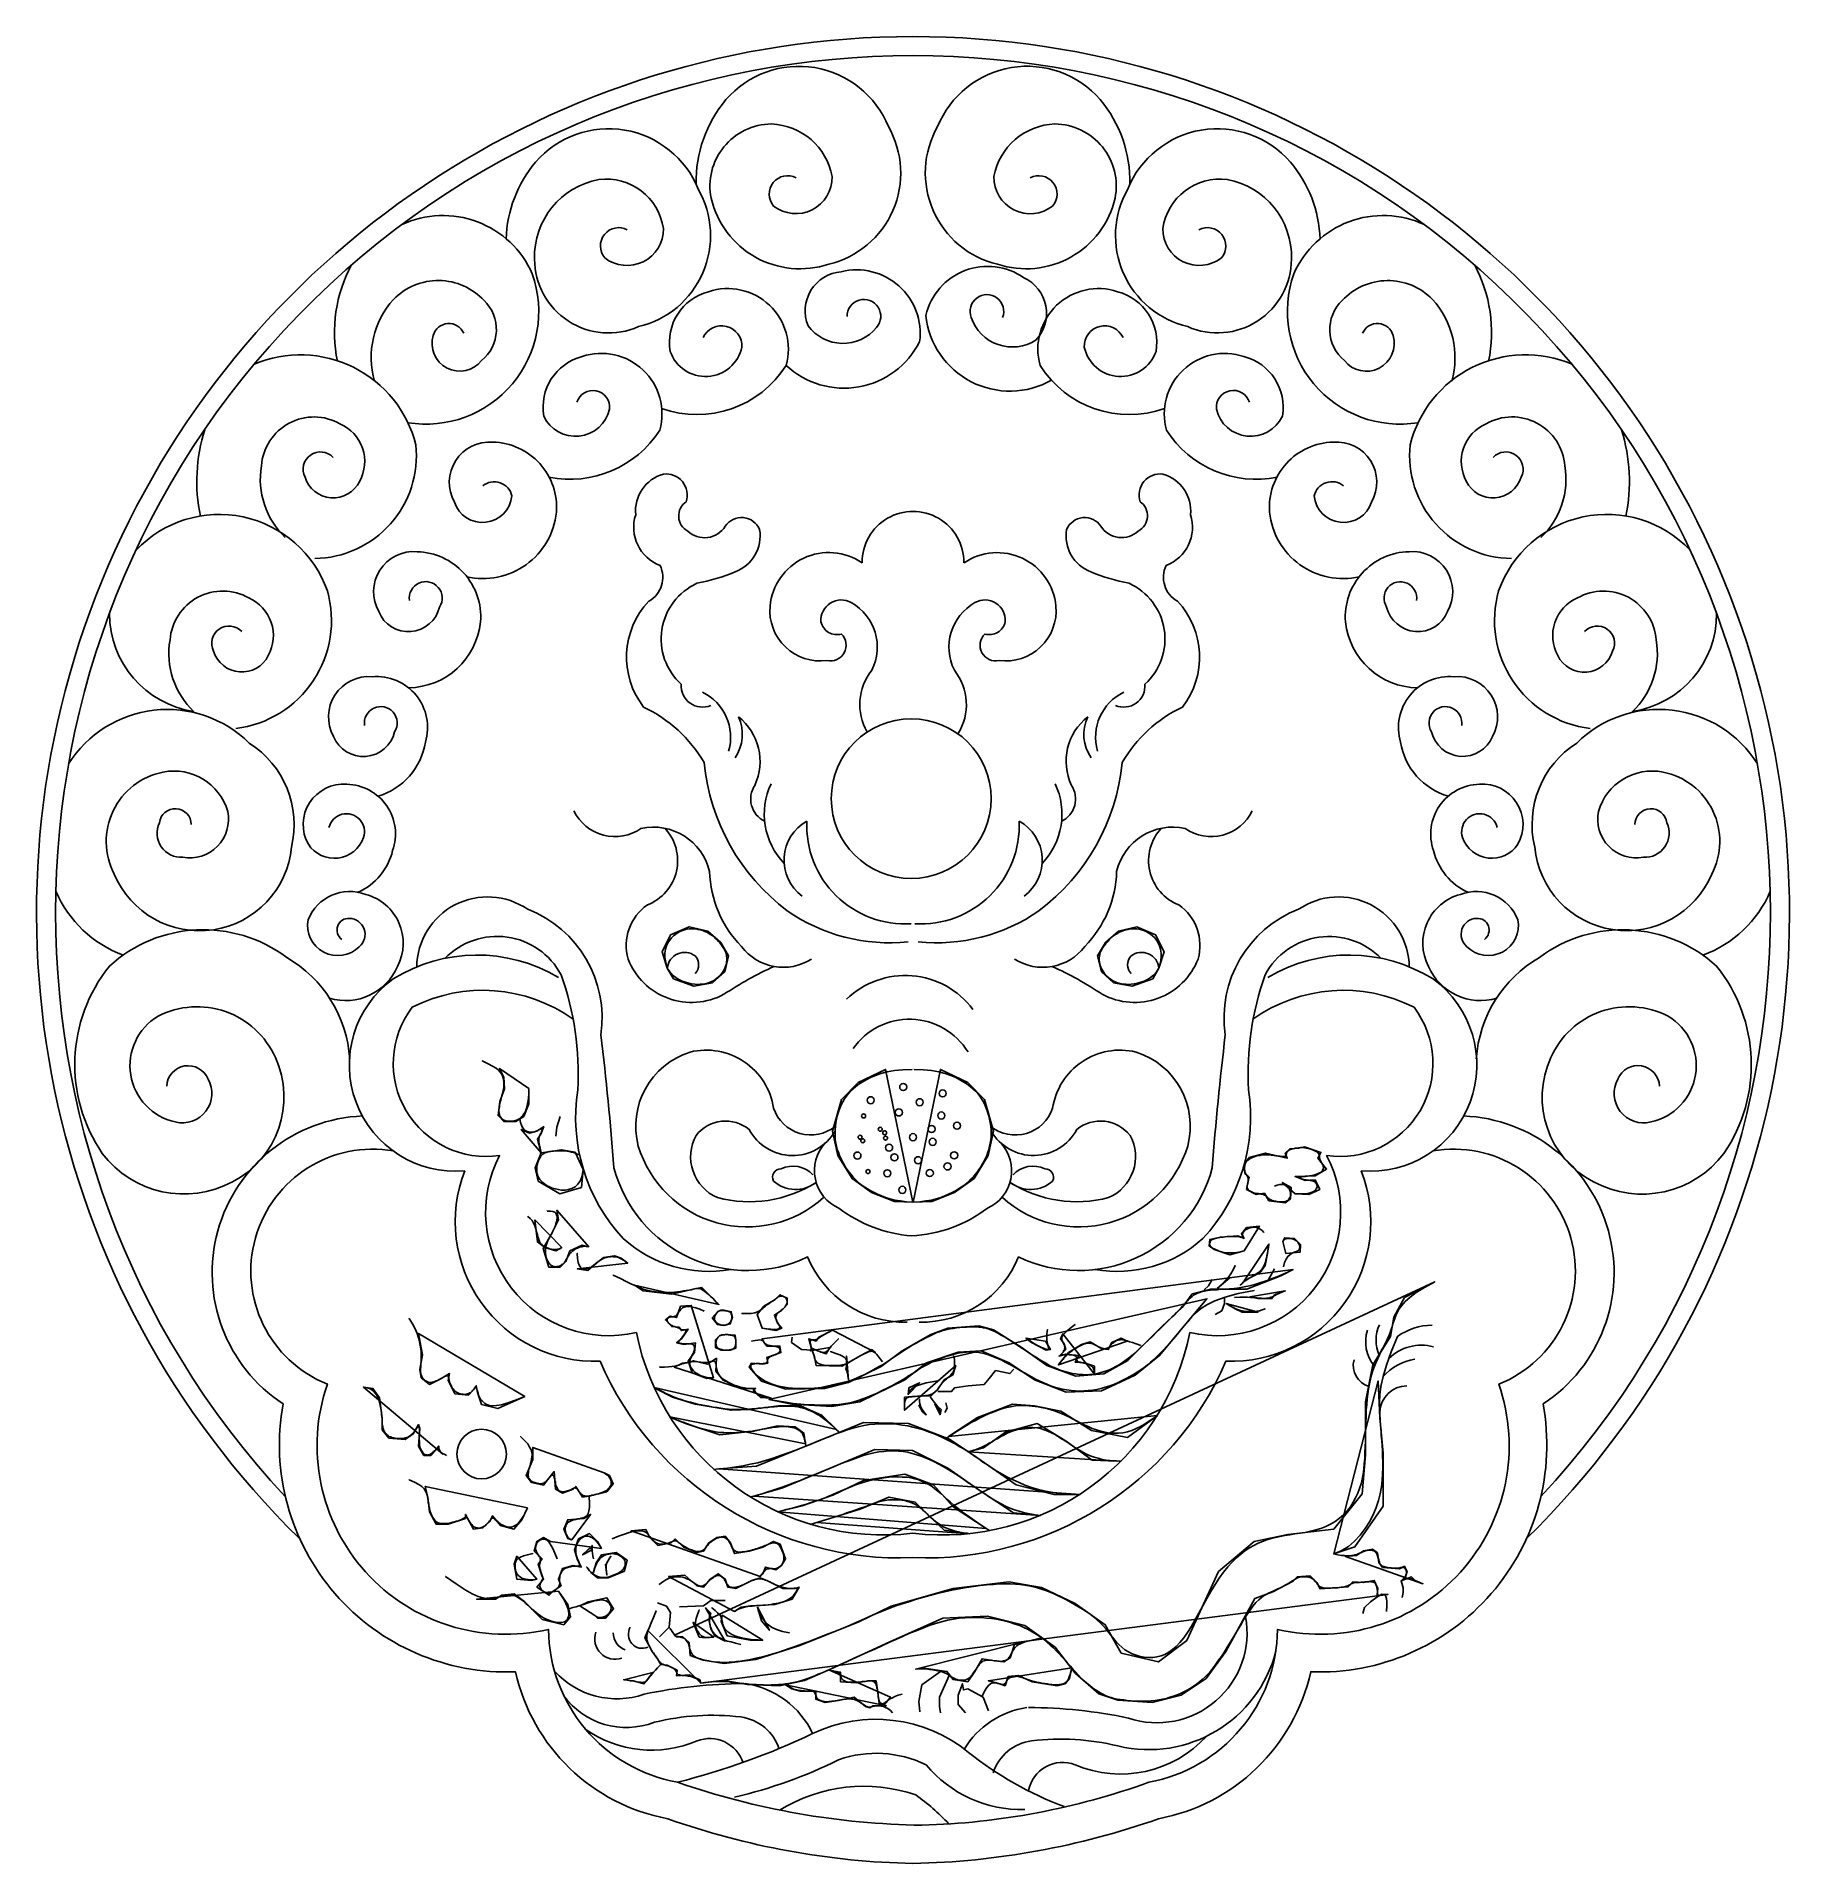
# Model space of a CAD drawing. Header units: metres. Extents: x 144.1 to 223.3, y 70.7 to 153.2.
import ezdxf

# ---------------------------------------------------------------- set-up
doc = ezdxf.new("R2010")
doc.units = ezdxf.units.M
for name, color, linetype in [('3', 3, 'Continuous'), ('4', 4, 'Continuous'), ('7', 7, 'Continuous')]:
    doc.layers.add(name, color=color, linetype=linetype)

msp = doc.modelspace()

# ---------------------------------------------------------------- linework, layer by layer
at = {"layer": '3'}
for points in [[(178.46, 146.86, 0.82), (177.44, 145.58, 0.63), (180.09, 146.91, 0.35), (177.34, 149.29, 0.47), (174.62, 145.93, 0.44), (179.93, 142.95, 0.5), (182.63, 149.17, 0.56), (175.29, 150.39, 0.18), (173.94, 146.57)], [(189.03, 146.86, -0.82), (190.05, 145.58, -0.63), (187.39, 146.91, -0.35), (190.15, 149.29, -0.47), (192.87, 145.93, -0.44), (187.56, 142.95, -0.5), (184.85, 149.17, -0.56), (192.2, 150.39, -0.18), (193.54, 146.57)], [(170.83, 144.51, 0.82), (169.81, 143.24, 0.63), (172.46, 144.56, 0.41), (169.55, 146.78, 0.37), (166.64, 143.18, 0.54), (171.34, 140.13, 0.5), (174.04, 146.34, 0.56), (166.69, 147.57, 0.17), (165.36, 144.09)], [(196.66, 144.51, -0.82), (197.68, 143.24, -0.63), (195.03, 144.56, -0.41), (197.94, 146.78, -0.37), (200.84, 143.18, -0.54), (196.15, 140.13, -0.5), (193.44, 146.34, -0.56), (200.79, 147.57, -0.17), (202.13, 144.09)], [(160.91, 135.79, 0.57), (166.54, 142.52, 0.42), (160.64, 144.74, 0.42)], [(206.57, 135.79, -0.57), (200.95, 142.52, -0.42), (206.85, 144.74, -0.42)], [(190, 137.71, -0.54), (184.32, 140.64, -0.53), (188.75, 142.34, -0.51), (189.3, 139.53, -0.49), (186.37, 140.54, -1.46), (187.79, 140.54)], [(163.44, 139.83, 0.71), (162.06, 139.73, 0.83), (164.25, 138.6, 0.45), (164.36, 141.31, 0.43), (160.27, 141.36, 0.26), (159.41, 137.67)], [(178.01, 138.38, 0.5), (184.04, 139.45, 0.53), (180.5, 142.61, 0.51), (179, 140.17, 0.49), (182.09, 140.09, 1.46), (180.76, 140.59)], [(204.05, 139.83, -0.71), (205.43, 139.73, -0.83), (203.23, 138.6, -0.45), (203.13, 141.31, -0.43), (207.21, 141.36, -0.26), (208.08, 137.67)], [(172.38, 136.43, 0.35), (178.01, 138.38, 0.6), (174.5, 141.71, 0.39), (172.77, 139.01, 0.76), (176.01, 139.21, 0.82), (174.26, 139.64)], [(195.11, 136.43, -0.35), (189.48, 138.38, -0.6), (192.98, 141.71, -0.39), (194.72, 139.01, -0.76), (191.48, 139.21, -0.82), (193.23, 139.64)], [(156.71, 129.65, 0.44), (161.28, 134.79, 0.46), (153.97, 138.43, 0.46)], [(167.29, 133.33, 0.31), (172.3, 135.45, 0.6), (168.79, 138.78, 0.39), (167.06, 136.08, 0.71), (170.03, 136.4, 0.91), (168.55, 136.71)], [(200.2, 133.33, -0.31), (195.19, 135.45, -0.6), (198.69, 138.78, -0.39), (200.43, 136.08, -0.71), (197.45, 136.4, -0.91), (198.94, 136.71)], [(210.78, 129.65, -0.44), (206.2, 134.79, -0.46), (213.52, 138.43, -0.46)], [(157.54, 134.22, 0.87), (156.27, 133.33, 0.68), (158.74, 133.14, 0.44), (157.85, 135.74, 0.55), (154.3, 133.84, 0.25), (155.38, 130.6)], [(209.95, 134.22, -0.87), (211.22, 133.33, -0.68), (208.74, 133.14, -0.44), (209.63, 135.74, -0.55), (213.19, 133.84, -0.25), (212.11, 130.6)], [(163.57, 128.83, 0.45), (167.63, 131.74, 0.43), (164.76, 134.91, 0.6), (163.02, 132.2, 0.81), (165.62, 132.48, 0.55), (164.3, 132.94)], [(203.91, 128.83, -0.45), (199.85, 131.74, -0.43), (202.73, 134.91, -0.6), (204.46, 132.2, -0.81), (201.86, 132.48, -0.55), (203.19, 132.94)], [(174.6, 123.01, -0.56), (173.27, 123.97, -0.54), (173.98, 128.53, 0.05), (175.7, 129.05, 0.36), (176.81, 130.96, 0.6), (175.26, 131.11, -0.47), (173.56, 130.89, -0.56), (173.49, 132.22, 0.55), (172.46, 133.47, 0.36), (171.21, 131.63, 0.4), (172.31, 129.34, -0.4), (171.8, 127.72, 0.37), (171.57, 122.94, -0.15), (174.3, 120.43, 0.21), (178.06, 113.73, 0.18), (183.52, 112.33)], [(192.89, 123.01, 0.56), (194.22, 123.97, 0.54), (193.5, 128.53, -0.05), (191.78, 129.05, -0.36), (190.68, 130.96, -0.6), (192.23, 131.11, 0.47), (193.92, 130.89, 0.56), (194, 132.22, -0.55), (195.03, 133.47, -0.36), (196.28, 131.63, -0.4), (195.18, 129.34, 0.4), (195.69, 127.72, -0.37), (195.91, 122.94, 0.15), (193.19, 120.43, -0.21), (189.43, 113.73, -0.18), (183.97, 112.33)], [(153.15, 121.97, 0.46), (157.28, 128.19, 0.56), (148.64, 130.03, 0.56)], [(214.33, 121.97, -0.46), (210.2, 128.19, -0.56), (218.85, 130.03, -0.56)], [(160.95, 123.81, 0.38), (164.2, 126.79, 0.43), (161.33, 129.96, 0.6), (159.6, 127.25, 0.73), (162.35, 127.46, 1.44), (160.99, 127.76)], [(181.44, 129.46, 0.57), (177.28, 127.5, 0.48), (179.85, 125.04, 0.75), (180.51, 126.24, -0.43), (179.58, 126.79, -0.6), (180.95, 127.66, -0.4), (181.88, 124.6, 0.31), (181.67, 121.81)], [(186.05, 129.46, -0.57), (190.2, 127.5, -0.48), (187.63, 125.04, -0.75), (186.98, 126.24, 0.43), (187.91, 126.79, 0.6), (186.54, 127.66, 0.4), (185.61, 124.6, -0.32), (185.77, 121.73)], [(206.54, 123.81, -0.38), (203.28, 126.79, -0.43), (206.16, 129.96, -0.6), (207.89, 127.25, -0.73), (205.14, 127.46, -1.44), (206.49, 127.76)], [(153.41, 126.35, 0.87), (152.14, 125.46, 0.68), (154.61, 125.27, 0.44), (153.73, 127.87, 0.55), (150.17, 125.97, 0.25), (151.25, 122.73)], [(214.08, 126.35, -0.87), (215.35, 125.46, -0.68), (212.87, 125.27, -0.44), (213.76, 127.87, -0.55), (217.32, 125.97, -0.25), (216.24, 122.73)], [(159.56, 118.91, 0.29), (161.71, 121.35, 0.53), (159.3, 124.31, 0.6), (157.56, 121.61, 0.73), (160.32, 121.82, 1.44), (158.96, 122.11)], [(207.93, 118.91, -0.29), (205.77, 121.35, -0.53), (208.19, 124.31, -0.6), (209.92, 121.61, -0.73), (207.17, 121.82, -1.44), (208.53, 122.11)], [(151.13, 117.63, 0.94), (149.69, 117.71, 0.57), (150.75, 116.15, 0.53), (152.78, 118.22, 0.39), (149.86, 120, 0.5), (147.65, 115.39, 0.78), (155.66, 116.61, 0.32), (153.75, 121.31, 0.48), (145.59, 120.37)], [(177.03, 117.78, -0.45), (176.59, 119.4, 0.35), (175.85, 122.5, 0.35)], [(190.46, 117.78, 0.45), (190.9, 119.4, -0.35), (191.64, 122.5, -0.35)], [(216.36, 117.63, -0.94), (217.8, 117.71, -0.57), (216.74, 116.15, -0.53), (214.71, 118.22, -0.39), (217.63, 120, -0.5), (219.83, 115.39, -0.78), (211.83, 116.61, -0.32), (213.73, 121.31, -0.48), (221.9, 120.37)], [(158.67, 114.57, 0.23), (160.23, 116.45, 0.51), (158.16, 119.45, 0.6), (156.42, 116.74, 0.62), (158.92, 117.04, 1.04), (157.35, 117.5)], [(208.81, 114.57, -0.23), (207.26, 116.45, -0.51), (209.33, 119.45, -0.6), (211.07, 116.74, -0.62), (208.57, 117.04, -1.04), (210.14, 117.5)], [(168.42, 118.25, 0.46), (171.45, 117.45, -0.41), (174.55, 115.51, 0.19), (175.99, 112.12, 0.39), (179.16, 111.55)], [(199.07, 118.25, -0.46), (196.04, 117.45, 0.41), (192.94, 115.51, -0.19), (191.5, 112.12, -0.39), (188.32, 111.55)], [(177.47, 111.22, 0.04), (175.2, 109.96, -0.45), (170.87, 111.55, -0.32), (171.74, 114, 0.53), (172.53, 117.46, 0.53)], [(190.02, 111.22, -0.04), (192.29, 109.96, 0.45), (196.62, 111.55, 0.32), (195.75, 114, -0.53), (194.96, 117.46, -0.53)], [(157.37, 109.78, 0.38), (160.45, 111.22, 0.48), (159.02, 114.47, 0.41), (156.41, 113.33, 0.74), (158.72, 112.11, 0.69), (158.28, 113.39, 0.75), (157.93, 112.44)], [(161.32, 111.19, -0.6), (166.33, 113.8, -0.35), (169.64, 108.13, -0.01), (170.23, 102.11, 0.47), (178.98, 98.09, 0.31), (183.47, 95.14, 0.31)], [(206.16, 111.19, 0.6), (201.16, 113.8, 0.35), (197.85, 108.13, 0.01), (197.26, 102.11, -0.47), (188.51, 98.09, -0.31), (184.02, 95.14, -0.31)], [(210.12, 109.78, -0.38), (207.03, 111.22, -0.48), (208.47, 114.47, -0.41), (211.07, 113.33, -0.74), (208.77, 112.11, -0.69), (209.2, 113.39, -0.75), (209.56, 112.44)], [(158.29, 107.04, 0.25), (155.45, 111.62, 0.36), (147.43, 111.23, 0.33), (147.11, 102.77, 0.37), (152.99, 101.48, 0.4), (154.93, 107.1, 0.43), (149.63, 108.97, 0.68), (150.41, 104.19, 0.66), (151.89, 106.13, 0.8), (150.02, 105.81)], [(162.59, 111.57, -0.51), (167.84, 110.84, -0.1), (168.59, 105.64, 0.23), (170.65, 98.92, 0.23), (175.51, 97.52, 0.17)], [(204.89, 111.57, 0.51), (199.65, 110.84, 0.1), (198.9, 105.64, -0.23), (196.84, 98.92, -0.23), (191.97, 97.52, -0.17)], [(209.19, 107.04, -0.25), (212.04, 111.62, -0.36), (220.05, 111.23, -0.33), (220.38, 102.77, -0.37), (214.49, 101.48, -0.4), (212.56, 107.1, -0.43), (217.86, 108.97, -0.68), (217.08, 104.19, -0.66), (215.59, 106.13, -0.8), (217.47, 105.81)], [(167.72, 110.72, 0.28), (160.25, 110.65, 0.76), (163.49, 101.98, 0.54), (169.6, 93.38, 0.31), (183.74, 84.5, 0.31)], [(173.9, 110.9, 0.39), (173.9, 111.69, 0.59), (172.64, 111.14)], [(199.77, 110.72, -0.28), (207.24, 110.65, -0.76), (203.99, 101.98, -0.54), (197.88, 93.38, -0.31), (183.74, 84.5, -0.31)], [(193.59, 110.9, -0.39), (193.59, 111.69, -0.59), (194.85, 111.14)], [(168.39, 108.83, 0.28), (161.11, 109.37, 0.67), (165.06, 102.67, 0.64), (171.24, 94.67, 0.39), (183.74, 85.6, 0.39)], [(199.1, 108.83, -0.28), (206.38, 109.37, -0.67), (202.43, 102.67, -0.64), (196.25, 94.67, -0.39), (183.74, 85.6, -0.39)], [(180.23, 103.99, -0.52), (177.44, 104.81, 0.44), (173.67, 107.35, 0.4), (171.33, 103.1, 0.55), (179.7, 100.77)], [(187.25, 103.99, 0.52), (190.05, 104.81, -0.44), (193.82, 107.35, -0.4), (196.15, 103.1, -0.55), (187.78, 100.77)], [(179.36, 101.46, -0.21), (174.9, 100.77, -0.44), (173.94, 103.58, -0.42), (176.34, 103.85, 0.59), (180.22, 103.78, 0.48)], [(188.13, 101.46, 0.21), (192.58, 100.77, 0.44), (193.55, 103.58, 0.42), (191.14, 103.85, -0.59), (187.27, 103.78, -0.48)], [(179.77, 103.24, 0.51), (180.39, 100.29, 0.14), (183.68, 99.04, 0.27)], [(187.71, 103.24, -0.51), (187.1, 100.29, -0.15), (183.68, 99.04, -0.27)], [(179.22, 101.8, 0.33), (177.78, 102.07, 0.57), (177.44, 101.52, 0.37), (179.36, 101.46)], [(188.26, 101.8, -0.33), (189.7, 102.07, -0.57), (190.05, 101.52, -0.37), (188.13, 101.46)], [(188.96, 77.73, -0.05), (193.47, 77.25, 0.57), (198.77, 81.83)], [(187.36, 74.77, -0.29), (189.1, 76.22, -0.09), (193, 75.99, 0.41), (200.14, 80.28)], [(176.1, 78.81, 0.05), (171.59, 78.33, -0.3), (167.55, 79.36)], [(177.7, 75.84, 0.29), (175.96, 77.3, 0.09), (172.06, 77.06, -0.34), (167.95, 78.27)], [(190.57, 73.25, -0.08), (186.25, 75.7, 0.29), (179.2, 76.55, -0.05), (173.1, 74.35)], [(168.93, 76.75, 0.26), (173.99, 76.22, -0.43), (176.06, 75.23)], [(197.01, 76.44, -0.32), (191.07, 75.14, 0.47), (188.96, 73.97)], [(175.68, 73.68, 0.06), (180.38, 75.37, -0.2), (184.33, 75.14, 0.23), (188.79, 73.12, 0.23)]]:
    msp.add_lwpolyline(points, format="xyb", dxfattribs=at)
for points in [[(172.64, 111.14), (172.64, 111.14), (172.57, 111.39), (172.53, 111.62), (172.53, 111.82), (172.56, 112), (172.6, 112.15), (172.67, 112.29), (172.75, 112.41), (172.83, 112.51), (172.92, 112.6), (173.02, 112.67), (173.11, 112.74), (173.21, 112.79), (173.32, 112.84), (173.42, 112.87), (173.52, 112.9), (173.63, 112.91), (173.73, 112.92), (173.84, 112.92), (173.94, 112.91), (174.04, 112.89), (174.14, 112.87), (174.24, 112.84), (174.33, 112.8), (174.42, 112.76), (174.51, 112.71), (174.59, 112.66), (174.67, 112.61), (174.75, 112.55), (174.82, 112.48), (174.89, 112.42), (174.95, 112.35), (175.01, 112.28), (175.07, 112.21), (175.12, 112.14), (175.17, 112.07), (175.22, 111.99), (175.25, 111.91), (175.28, 111.84), (175.31, 111.76), (175.32, 111.68), (175.33, 111.59), (175.33, 111.51), (175.32, 111.43), (175.31, 111.34), (175.29, 111.26), (175.26, 111.18), (175.22, 111.1), (175.18, 111.02), (175.13, 110.94), (175.07, 110.87), (175.01, 110.8), (174.95, 110.74), (174.88, 110.68), (174.8, 110.62), (174.72, 110.57), (174.64, 110.53), (174.55, 110.49), (174.45, 110.46), (174.35, 110.43), (174.25, 110.42), (174.13, 110.41), (174.01, 110.4), (173.89, 110.41), (173.75, 110.43), (173.61, 110.46), (173.46, 110.5), (173.31, 110.55), (173.16, 110.63), (173.02, 110.72), (172.88, 110.83), (172.75, 110.97), (172.64, 111.14), (172.4, 111.87), (172.79, 112.64), (173.63, 113.01), (174.47, 112.81), (175.05, 112.3), (175.41, 111.69), (175.24, 110.98), (174.68, 110.47), (173.84, 110.32), (172.92, 110.66), (172.64, 111.14)], [(194.85, 111.14), (194.85, 111.14), (194.92, 111.39), (194.95, 111.62), (194.95, 111.82), (194.93, 112), (194.88, 112.15), (194.82, 112.29), (194.74, 112.41), (194.66, 112.51), (194.56, 112.6), (194.47, 112.67), (194.37, 112.74), (194.27, 112.79), (194.17, 112.84), (194.07, 112.87), (193.96, 112.9), (193.86, 112.91), (193.75, 112.92), (193.65, 112.92), (193.55, 112.91), (193.44, 112.89), (193.35, 112.87), (193.25, 112.84), (193.15, 112.8), (193.06, 112.76), (192.98, 112.71), (192.89, 112.66), (192.81, 112.61), (192.74, 112.55), (192.67, 112.48), (192.6, 112.42), (192.54, 112.35), (192.47, 112.28), (192.42, 112.21), (192.36, 112.14), (192.32, 112.07), (192.27, 111.99), (192.23, 111.91), (192.2, 111.84), (192.18, 111.76), (192.16, 111.68), (192.15, 111.59), (192.15, 111.51), (192.16, 111.43), (192.18, 111.34), (192.2, 111.26), (192.23, 111.18), (192.27, 111.1), (192.31, 111.02), (192.36, 110.94), (192.41, 110.87), (192.47, 110.8), (192.54, 110.74), (192.61, 110.68), (192.69, 110.62), (192.77, 110.57), (192.85, 110.53), (192.94, 110.49), (193.04, 110.46), (193.14, 110.43), (193.24, 110.42), (193.35, 110.41), (193.47, 110.4), (193.6, 110.41), (193.74, 110.43), (193.88, 110.46), (194.03, 110.5), (194.18, 110.55), (194.33, 110.63), (194.47, 110.72), (194.61, 110.83), (194.74, 110.97), (194.85, 111.14), (195.09, 111.87), (194.7, 112.64), (193.86, 113.01), (193.02, 112.81), (192.44, 112.3), (192.07, 111.69), (192.25, 110.98), (192.8, 110.47), (193.64, 110.32), (194.57, 110.66), (194.85, 111.14)], [(164.28, 106.95), (164.28, 106.95), (164.54, 106.82), (164.74, 106.71), (164.9, 106.62), (165.01, 106.53), (165.09, 106.44), (165.15, 106.37), (165.18, 106.3), (165.21, 106.23), (165.23, 106.16), (165.24, 106.09), (165.25, 106.02), (165.26, 105.95), (165.26, 105.88), (165.25, 105.81), (165.25, 105.75), (165.24, 105.68), (165.22, 105.61), (165.21, 105.54), (165.19, 105.47), (165.17, 105.39), (165.15, 105.32), (165.13, 105.25), (165.11, 105.18), (165.09, 105.1), (165.07, 105.02), (165.06, 104.95), (165.05, 104.87), (165.04, 104.8), (165.03, 104.73), (165.03, 104.66), (165.04, 104.6), (165.05, 104.54), (165.06, 104.49), (165.08, 104.44), (165.11, 104.4), (165.14, 104.36), (165.17, 104.33), (165.21, 104.3), (165.25, 104.27), (165.3, 104.26), (165.35, 104.24), (165.41, 104.23), (165.47, 104.22), (165.53, 104.22), (165.59, 104.22), (165.65, 104.23), (165.71, 104.24), (165.76, 104.25), (165.82, 104.27), (165.87, 104.29), (165.92, 104.31), (165.97, 104.34), (166.02, 104.38), (166.06, 104.43), (166.11, 104.48), (166.15, 104.55), (166.2, 104.62), (166.24, 104.71), (166.28, 104.81), (166.31, 104.93), (166.34, 105.08), (166.37, 105.26), (166.38, 105.46), (166.39, 105.7), (165.05, 106.6), (165.26, 106.22), (165.28, 105.68), (165.07, 105.11), (164.99, 104.48), (165.26, 104.21), (165.79, 104.21), (166.16, 104.44), (166.39, 105.01), (166.39, 105.7)], [(183.7, 106.56), (183.7, 106.56), (183.27, 106.55), (182.9, 106.51), (182.58, 106.45), (182.29, 106.38), (182.04, 106.29), (181.82, 106.2), (181.62, 106.09), (181.45, 105.99), (181.3, 105.89), (181.16, 105.79), (181.03, 105.68), (180.92, 105.58), (180.82, 105.47), (180.73, 105.35), (180.65, 105.23), (180.57, 105.1), (180.5, 104.96), (180.44, 104.81), (180.38, 104.65), (180.33, 104.49), (180.29, 104.32), (180.26, 104.16), (180.24, 103.99), (180.22, 103.83), (180.22, 103.68), (180.22, 103.52), (180.23, 103.38), (180.26, 103.23), (180.29, 103.09), (180.32, 102.95), (180.37, 102.82), (180.42, 102.68), (180.48, 102.55), (180.54, 102.42), (180.61, 102.29), (180.68, 102.16), (180.76, 102.04), (180.85, 101.92), (180.94, 101.81), (181.03, 101.7), (181.13, 101.6), (181.23, 101.5), (181.33, 101.41), (181.45, 101.32), (181.57, 101.24), (181.69, 101.16), (181.83, 101.08), (181.98, 101), (182.14, 100.93), (182.31, 100.85), (182.49, 100.78), (182.7, 100.72), (182.92, 100.66), (183.17, 100.62), (183.44, 100.58), (183.74, 100.56), (182.5, 106.56), (181.27, 105.97), (180.51, 105.21), (180.11, 103.78), (180.35, 102.67), (180.99, 101.63), (181.87, 101), (182.9, 100.6), (183.74, 100.56)], [(183.79, 106.56), (183.79, 106.56), (184.21, 106.55), (184.58, 106.51), (184.91, 106.45), (185.2, 106.38), (185.45, 106.29), (185.67, 106.2), (185.86, 106.09), (186.04, 105.99), (186.19, 105.89), (186.33, 105.79), (186.45, 105.68), (186.57, 105.58), (186.67, 105.47), (186.76, 105.35), (186.84, 105.23), (186.92, 105.1), (186.98, 104.96), (187.05, 104.81), (187.1, 104.65), (187.15, 104.49), (187.19, 104.32), (187.23, 104.16), (187.25, 103.99), (187.27, 103.83), (187.27, 103.68), (187.27, 103.52), (187.25, 103.38), (187.23, 103.23), (187.2, 103.09), (187.16, 102.95), (187.12, 102.82), (187.07, 102.68), (187.01, 102.55), (186.95, 102.42), (186.88, 102.29), (186.8, 102.16), (186.72, 102.04), (186.64, 101.92), (186.55, 101.81), (186.46, 101.7), (186.36, 101.6), (186.26, 101.5), (186.15, 101.41), (186.04, 101.32), (185.92, 101.24), (185.79, 101.16), (185.66, 101.08), (185.51, 101), (185.35, 100.93), (185.18, 100.85), (185, 100.78), (184.79, 100.72), (184.57, 100.66), (184.32, 100.62), (184.05, 100.58), (183.75, 100.56), (184.98, 106.56), (186.22, 105.97), (186.97, 105.21), (187.37, 103.78), (187.13, 102.67), (186.5, 101.63), (185.62, 101), (184.59, 100.6), (183.75, 100.56)], [(165.97, 104.33), (165.97, 104.33), (166.01, 104.16), (166.05, 104.04), (166.09, 103.94), (166.15, 103.86), (166.21, 103.81), (166.27, 103.77), (166.33, 103.75), (166.38, 103.74), (166.44, 103.73), (166.49, 103.73), (166.54, 103.73), (166.58, 103.73), (166.62, 103.74), (166.67, 103.76), (166.71, 103.77), (166.75, 103.79), (166.79, 103.81), (166.82, 103.83), (166.86, 103.85), (166.89, 103.87), (166.92, 103.88), (166.95, 103.89), (166.97, 103.89), (166.98, 103.89), (166.99, 103.88), (166.99, 103.86), (166.99, 103.83), (166.98, 103.8), (166.96, 103.76), (166.95, 103.72), (166.93, 103.68), (166.91, 103.64), (166.88, 103.59), (166.86, 103.54), (166.85, 103.48), (166.84, 103.4), (166.84, 103.3), (166.85, 103.17), (166.89, 103), (166.94, 102.8), (166.04, 103.85), (166.42, 103.68), (166.75, 103.77), (167.06, 103.98), (166.92, 103.64), (166.77, 103.41), (166.94, 102.8)], [(167.61, 103.54), (167.65, 103.96), (167.8, 104.44)], [(168.63, 102.7), (168.63, 102.7), (168.56, 102.74), (168.49, 102.78), (168.4, 102.81), (168.31, 102.83), (168.21, 102.85), (168.12, 102.87), (168.02, 102.88), (167.93, 102.89), (167.84, 102.89), (167.77, 102.89), (167.69, 102.89), (167.62, 102.89), (167.56, 102.88), (167.49, 102.87), (167.43, 102.87), (167.38, 102.86), (167.32, 102.85), (167.26, 102.84), (167.21, 102.83), (167.16, 102.81), (167.11, 102.79), (167.06, 102.77), (167.01, 102.73), (166.97, 102.69), (166.92, 102.64), (166.89, 102.58), (166.85, 102.51), (166.82, 102.44), (166.79, 102.36), (166.77, 102.29), (166.75, 102.2), (166.74, 102.12), (166.74, 102.04), (166.74, 101.97), (166.75, 101.89), (166.77, 101.81), (166.79, 101.74), (166.83, 101.67), (166.88, 101.59), (166.95, 101.52), (167.02, 101.45), (167.11, 101.38), (167.21, 101.31), (167.32, 101.25), (167.44, 101.2), (167.58, 101.16), (167.72, 101.13), (167.86, 101.11), (168.02, 101.11), (168.18, 101.13), (168.33, 101.18), (168.47, 101.26), (168.6, 101.38), (168.71, 101.55), (168.79, 101.76), (168.83, 102.04), (168.47, 102.82), (167.86, 102.93), (167.36, 102.85), (166.94, 102.8), (166.67, 102.11), (166.81, 101.52), (167.78, 100.94), (168.76, 101.23), (168.83, 102.04)], [(200.08, 101.29), (200.08, 101.29), (200.2, 101.34), (200.31, 101.37), (200.41, 101.37), (200.49, 101.36), (200.56, 101.34), (200.63, 101.3), (200.68, 101.25), (200.72, 101.2), (200.75, 101.14), (200.77, 101.09), (200.78, 101.03), (200.79, 100.97), (200.79, 100.92), (200.79, 100.86), (200.78, 100.81), (200.76, 100.77), (200.74, 100.73), (200.72, 100.69), (200.7, 100.66), (200.66, 100.64), (200.63, 100.62), (200.59, 100.6), (200.54, 100.59), (200.48, 100.58), (200.41, 100.58), (200.34, 100.58), (200.27, 100.58), (200.19, 100.59), (200.12, 100.61), (200.04, 100.62), (199.97, 100.64), (199.91, 100.67), (199.85, 100.7), (199.81, 100.73), (199.76, 100.76), (199.72, 100.8), (199.69, 100.83), (199.66, 100.86), (199.62, 100.88), (199.59, 100.9), (199.55, 100.92), (199.51, 100.93), (199.47, 100.93), (199.42, 100.94), (199.38, 100.94), (199.33, 100.95), (199.28, 100.95), (199.23, 100.96), (199.18, 100.97), (199.13, 100.99), (199.08, 101.01), (199.04, 101.03), (198.99, 101.06), (198.95, 101.08), (198.92, 101.11), (198.89, 101.13), (198.87, 101.16), (198.85, 101.18), (198.84, 101.21), (198.84, 101.23), (198.84, 101.26), (198.84, 101.29), (198.84, 101.32), (198.85, 101.35), (198.86, 101.38), (198.87, 101.42), (198.87, 101.46), (198.88, 101.5), (198.88, 101.54), (198.89, 101.58), (198.88, 101.62), (198.88, 101.65), (198.87, 101.69), (198.86, 101.72), (198.84, 101.75), (198.82, 101.77), (198.81, 101.8), (198.79, 101.83), (198.77, 101.86), (198.75, 101.9), (198.74, 101.94), (198.73, 101.98), (198.72, 102.02), (198.72, 102.06), (198.72, 102.11), (198.72, 102.16), (198.73, 102.2), (198.74, 102.25), (198.75, 102.29), (198.77, 102.33), (198.8, 102.38), (198.83, 102.42), (198.86, 102.45), (198.91, 102.49), (198.96, 102.53), (199.01, 102.56), (199.08, 102.59), (199.15, 102.62), (199.23, 102.64), (199.32, 102.67), (199.41, 102.68), (199.5, 102.7), (199.61, 102.71), (199.71, 102.71), (199.82, 102.7), (199.93, 102.69), (200.04, 102.68), (200.14, 102.66), (200.24, 102.65), (200.33, 102.64), (200.41, 102.63), (200.47, 102.63), (200.52, 102.63), (200.56, 102.64), (200.58, 102.65), (200.59, 102.67), (200.6, 102.7), (200.6, 102.72), (200.61, 102.75), (200.61, 102.77), (200.62, 102.8), (200.64, 102.83), (200.65, 102.85), (200.68, 102.87), (200.7, 102.9), (200.73, 102.92), (200.76, 102.94), (200.8, 102.95), (200.84, 102.96), (200.88, 102.97), (200.92, 102.98), (200.97, 102.99), (201.01, 103), (201.06, 103), (201.1, 103.01), (201.14, 103.01), (201.18, 103.02), (201.22, 103.02), (201.26, 103.03), (201.3, 103.03), (201.35, 103.03), (201.4, 103.03), (201.45, 103.02), (201.51, 103.01), (201.57, 103), (201.65, 102.98), (201.72, 102.96), (201.79, 102.93), (201.86, 102.9), (201.93, 102.87), (201.98, 102.84), (202.03, 102.81), (202.06, 102.77), (202.08, 102.74), (202.09, 102.71), (202.09, 102.67), (202.1, 102.64), (202.1, 102.6), (202.11, 102.56), (202.12, 102.51), (202.14, 102.46), (202.17, 102.41), (202.19, 102.36), (202.22, 102.3), (202.25, 102.25), (202.27, 102.19), (202.28, 102.14), (202.28, 102.09), (202.26, 102.04), (202.24, 101.99), (202.2, 101.95), (202.15, 101.91), (202.08, 101.88), (202.01, 101.84), (201.93, 101.82), (201.85, 101.79), (201.76, 101.77), (201.66, 101.76), (201.57, 101.74), (201.48, 101.73), (201.39, 101.72), (201.32, 101.71), (201.26, 101.7), (201.23, 101.69), (201.21, 101.68), (201.21, 101.66), (201.22, 101.65), (201.25, 101.63), (201.29, 101.62), (201.34, 101.6), (201.4, 101.59), (201.46, 101.58), (201.51, 101.57), (201.57, 101.56), (201.63, 101.56), (201.68, 101.55), (201.73, 101.55), (201.78, 101.53), (201.83, 101.52), (201.87, 101.5), (201.91, 101.47), (201.94, 101.43), (201.97, 101.39), (201.99, 101.35), (202, 101.3), (202, 101.25), (201.99, 101.21), (201.96, 101.16), (201.92, 101.11), (201.86, 101.06), (201.78, 101.02), (201.68, 100.99), (201.56, 100.96), (201.4, 100.94), (201.21, 100.94), (201, 100.94), (200.42, 101.46), (200.82, 101.23), (200.79, 100.71), (200.56, 100.54), (199.82, 100.63), (199.62, 100.97), (199.24, 100.91), (198.81, 101.14), (198.84, 101.31), (198.93, 101.69), (198.73, 101.86), (198.7, 102.26), (198.93, 102.58), (199.67, 102.78), (200.65, 102.55), (200.56, 102.78), (200.77, 102.98), (201.17, 103.01), (201.43, 103.07), (202.17, 102.81), (202.03, 102.55), (202.43, 102.06), (201.91, 101.75), (201, 101.72), (201.46, 101.54), (201.91, 101.57), (202.12, 101.14), (201.63, 100.91), (201, 100.94)], [(166.33, 99.91), (166.33, 99.91), (166.44, 99.83), (166.53, 99.74), (166.6, 99.62), (166.65, 99.49), (166.7, 99.36), (166.73, 99.22), (166.77, 99.09), (166.8, 98.97), (166.83, 98.87), (166.86, 98.79), (166.9, 98.72), (166.95, 98.66), (166.99, 98.62), (167.05, 98.58), (167.11, 98.55), (167.17, 98.51), (167.25, 98.49), (167.32, 98.46), (167.41, 98.44), (167.5, 98.43), (167.59, 98.42), (167.68, 98.44), (167.78, 98.46), (167.87, 98.51), (166.66, 99.76), (166.77, 98.77), (167.1, 98.51), (167.61, 98.36), (167.87, 98.51)], [(167.21, 100.16), (167.21, 100.16), (167.36, 100.16), (167.47, 100.15), (167.55, 100.11), (167.61, 100.06), (167.64, 99.99), (167.66, 99.92), (167.66, 99.84), (167.65, 99.76), (167.63, 99.68), (167.61, 99.59), (167.58, 99.51), (167.55, 99.43), (167.51, 99.35), (167.47, 99.26), (167.43, 99.18), (167.39, 99.1), (167.34, 99.02), (167.3, 98.94), (167.26, 98.86), (167.22, 98.78), (167.19, 98.7), (167.16, 98.61), (167.14, 98.53), (167.13, 98.43), (167.13, 98.34), (167.13, 98.25), (167.15, 98.15), (167.17, 98.06), (167.2, 97.98), (167.24, 97.9), (167.28, 97.83), (167.33, 97.77), (167.38, 97.72), (167.43, 97.69), (167.48, 97.66), (167.54, 97.65), (167.6, 97.64), (167.65, 97.65), (167.71, 97.66), (167.76, 97.67), (167.8, 97.69), (167.84, 97.71), (167.88, 97.74), (167.92, 97.76), (167.95, 97.8), (167.99, 97.84), (168.02, 97.88), (168.04, 97.92), (168.07, 97.97), (168.1, 98.02), (168.13, 98.07), (168.16, 98.13), (168.2, 98.18), (168.24, 98.24), (168.29, 98.29), (168.35, 98.35), (168.42, 98.4), (168.49, 98.45), (168.58, 98.49), (168.67, 98.53), (168.77, 98.55), (168.87, 98.57), (168.98, 98.56), (169.09, 98.55), (167.65, 100.2), (167.73, 99.76), (167.39, 99.1), (167.03, 98.47), (167.28, 97.63), (167.8, 97.63), (168.06, 97.88), (168.24, 98.36), (168.79, 98.62), (169.09, 98.55)], [(199.59, 99.19), (199.59, 99.19), (199.51, 99.28), (199.42, 99.35), (199.34, 99.4), (199.25, 99.42), (199.16, 99.43), (199.07, 99.42), (198.99, 99.41), (198.92, 99.39), (198.85, 99.36), (198.8, 99.33), (198.75, 99.31), (198.72, 99.27), (198.69, 99.24), (198.67, 99.21), (198.65, 99.18), (198.64, 99.15), (198.63, 99.12), (198.63, 99.09), (198.64, 99.06), (198.64, 99.04), (198.64, 99.02), (198.64, 99), (198.64, 98.99), (198.63, 98.98), (198.62, 98.98), (198.6, 98.98), (198.57, 98.99), (198.53, 98.99), (198.49, 99), (198.45, 99.01), (198.39, 99.01), (198.33, 99.02), (198.26, 99.02), (198.18, 99.02), (198.1, 99.02), (198.02, 99.01), (197.93, 99.01), (197.85, 99), (197.76, 98.99), (197.68, 98.98), (197.6, 98.97), (197.53, 98.96), (197.47, 98.94), (197.41, 98.93), (197.35, 98.91), (197.3, 98.89), (197.26, 98.87), (197.22, 98.85), (197.19, 98.82), (197.17, 98.79), (197.16, 98.76), (197.15, 98.73), (197.14, 98.7), (197.14, 98.67), (197.15, 98.64), (197.16, 98.61), (197.17, 98.58), (197.19, 98.55), (197.22, 98.53), (197.25, 98.5), (197.3, 98.47), (197.35, 98.45), (197.41, 98.42), (197.49, 98.39), (197.58, 98.35), (197.68, 98.32), (197.8, 98.29), (197.94, 98.28), (198.09, 98.27), (198.27, 98.28), (198.47, 98.31), (198.7, 98.36), (199.39, 99.48), (198.81, 99.42), (198.58, 99.13), (198.7, 98.93), (198.41, 99.05), (197.63, 98.99), (197.15, 98.87), (197.12, 98.59), (197.35, 98.42), (198.06, 98.19), (198.7, 98.36)], [(168.57, 98.25), (168.57, 98.25), (168.58, 98.02), (168.61, 97.84), (168.66, 97.71), (168.71, 97.63), (168.78, 97.57), (168.85, 97.55), (168.92, 97.54), (168.99, 97.55), (169.05, 97.56), (169.11, 97.58), (169.16, 97.61), (169.21, 97.63), (169.25, 97.67), (169.3, 97.7), (169.34, 97.74), (169.39, 97.77), (169.43, 97.81), (169.48, 97.85), (169.52, 97.88), (169.57, 97.92), (169.62, 97.95), (169.67, 97.98), (169.72, 98.01), (169.77, 98.03), (169.83, 98.05), (169.89, 98.07), (169.95, 98.08), (170.01, 98.09), (170.07, 98.1), (170.13, 98.11), (170.19, 98.1), (170.25, 98.1), (170.31, 98.09), (170.37, 98.08), (170.43, 98.06), (170.5, 98.03), (170.58, 97.99), (170.66, 97.95), (170.75, 97.89), (170.85, 97.81), (168.57, 97.55), (169.05, 97.48), (169.38, 97.77), (169.75, 98.07), (170.26, 98.14), (170.56, 98.03), (170.85, 97.81)], [(198.52, 96.81), (198.52, 96.81), (198.6, 96.88), (198.68, 96.96), (198.78, 97.03), (198.88, 97.1), (198.99, 97.16), (199.09, 97.22), (199.19, 97.28), (199.27, 97.34), (199.35, 97.39), (199.41, 97.45), (199.47, 97.5), (199.51, 97.55), (199.55, 97.6), (199.58, 97.65), (199.61, 97.71), (199.64, 97.78), (199.66, 97.86), (199.68, 97.94), (199.71, 98.03), (199.73, 98.14), (199.75, 98.25), (199.77, 98.38), (199.8, 98.52), (199.82, 98.67), (198.7, 97.01), (199.42, 97.38), (199.65, 97.7), (199.76, 98.24), (199.82, 98.67)], [(200.48, 97.64), (200.48, 97.64), (200.53, 97.84), (200.6, 97.99), (200.67, 98.11), (200.76, 98.19), (200.84, 98.25), (200.93, 98.29), (201, 98.32), (201.07, 98.34), (201.13, 98.37), (201.17, 98.4), (201.2, 98.44), (201.21, 98.48), (201.22, 98.52), (201.22, 98.56), (201.21, 98.6), (201.2, 98.64), (201.18, 98.67), (201.16, 98.71), (201.13, 98.75), (201.1, 98.78), (201.06, 98.81), (201.01, 98.84), (200.96, 98.87), (200.91, 98.89), (200.85, 98.91), (200.78, 98.92), (200.72, 98.93), (200.65, 98.93), (200.59, 98.91), (200.54, 98.89), (200.49, 98.84), (200.45, 98.79), (200.59, 98.24), (201.23, 98.3), (201.25, 98.65), (200.97, 98.93), (200.54, 98.96), (200.45, 98.79)], [(176.45, 94.28), (176.45, 94.28), (176.61, 94.31), (176.73, 94.33), (176.82, 94.34), (176.89, 94.33), (176.93, 94.32), (176.97, 94.3), (176.99, 94.28), (177, 94.25), (177.02, 94.23), (177.04, 94.2), (177.06, 94.18), (177.08, 94.16), (177.11, 94.14), (177.14, 94.12), (177.18, 94.1), (177.22, 94.09), (177.27, 94.08), (177.32, 94.07), (177.38, 94.07), (177.44, 94.06), (177.49, 94.05), (177.55, 94.04), (177.6, 94.03), (177.64, 94.01), (177.68, 93.99), (177.7, 93.97), (177.72, 93.94), (177.73, 93.91), (177.74, 93.88), (177.74, 93.85), (177.73, 93.82), (177.71, 93.8), (177.7, 93.77), (177.67, 93.75), (177.65, 93.73), (177.62, 93.72), (177.58, 93.7), (177.55, 93.68), (177.51, 93.67), (177.47, 93.66), (177.43, 93.64), (177.39, 93.63), (177.35, 93.61), (177.32, 93.6), (177.28, 93.58), (177.25, 93.56), (177.23, 93.54), (177.21, 93.52), (177.19, 93.5), (177.18, 93.47), (177.17, 93.45), (177.17, 93.42), (177.16, 93.39), (177.16, 93.37), (177.15, 93.35), (177.14, 93.33), (177.12, 93.31), (177.11, 93.3), (177.09, 93.28), (177.06, 93.28), (177.03, 93.27), (176.99, 93.27), (176.96, 93.26), (176.91, 93.26), (176.86, 93.26), (176.81, 93.27), (176.76, 93.27), (176.71, 93.27), (176.65, 93.27), (176.6, 93.26), (176.55, 93.26), (176.51, 93.25), (176.48, 93.24), (176.45, 93.23), (176.43, 93.21), (176.41, 93.18), (176.41, 93.15), (176.41, 93.12), (176.42, 93.08), (176.45, 93.03), (176.48, 92.98), (176.52, 92.92), (176.57, 92.86), (176.64, 92.79), (176.71, 92.72), (176.79, 92.65), (176.88, 92.59), (176.98, 92.52), (177.09, 92.46), (177.2, 92.41), (177.33, 92.36), (177.46, 92.31), (177.61, 92.27), (177.76, 92.23), (177.93, 92.2), (178.1, 92.18), (178.29, 92.16), (178.48, 92.15), (178.67, 92.14), (178.87, 92.14), (179.07, 92.15), (179.27, 92.16), (179.46, 92.17), (179.64, 92.19), (179.81, 92.21), (179.98, 92.23), (180.13, 92.26), (180.28, 92.29), (180.43, 92.33), (180.58, 92.38), (180.74, 92.43), (180.89, 92.49), (181.05, 92.55), (181.22, 92.62), (181.39, 92.7), (181.56, 92.78), (181.73, 92.87), (181.89, 92.96), (182.05, 93.05), (182.21, 93.14), (182.36, 93.22), (182.5, 93.31), (182.64, 93.4), (182.77, 93.49), (182.9, 93.58), (183.04, 93.67), (183.17, 93.76), (183.31, 93.85), (183.45, 93.94), (183.6, 94.03), (183.74, 94.11), (183.89, 94.2), (184.04, 94.28), (184.18, 94.36), (184.32, 94.43), (184.45, 94.5), (184.58, 94.56), (184.7, 94.62), (184.81, 94.67), (184.93, 94.71), (185.04, 94.75), (185.16, 94.78), (185.29, 94.81), (185.42, 94.84), (185.56, 94.86), (185.7, 94.88), (185.86, 94.9), (186.01, 94.91), (186.16, 94.92), (186.31, 94.93), (186.45, 94.93), (186.59, 94.93), (186.71, 94.92), (186.83, 94.91), (186.93, 94.89), (187.04, 94.87), (187.14, 94.84), (187.25, 94.8), (187.36, 94.75), (187.47, 94.7), (187.6, 94.63), (187.73, 94.56), (187.87, 94.48), (188.01, 94.39), (188.16, 94.3), (188.31, 94.2), (188.46, 94.1), (188.61, 94), (188.76, 93.9), (188.91, 93.8), (189.06, 93.7), (189.21, 93.6), (189.36, 93.51), (189.5, 93.42), (189.66, 93.33), (189.81, 93.24), (189.96, 93.16), (190.12, 93.09), (190.28, 93.02), (190.44, 92.96), (190.6, 92.91), (190.76, 92.86), (190.93, 92.82), (191.09, 92.8), (191.25, 92.78), (191.41, 92.77), (191.57, 92.76), (191.72, 92.77), (191.88, 92.79), (192.03, 92.81), (192.18, 92.85), (192.33, 92.89), (192.48, 92.94), (192.62, 92.99), (192.77, 93.06), (192.91, 93.14), (193.06, 93.22), (193.21, 93.32), (193.37, 93.44), (193.53, 93.56), (193.7, 93.7), (193.87, 93.85), (194.04, 94.01), (194.22, 94.18), (194.39, 94.35), (194.57, 94.51), (194.73, 94.68), (194.89, 94.83), (195.04, 94.98), (195.18, 95.11), (195.31, 95.24), (195.43, 95.36), (195.55, 95.47), (195.65, 95.58), (195.75, 95.68), (195.84, 95.77), (195.92, 95.86), (196, 95.95), (196.07, 96.03), (196.14, 96.1), (196.21, 96.18), (196.28, 96.24), (196.35, 96.3), (196.42, 96.36), (196.51, 96.4), (196.6, 96.45), (196.69, 96.48), (196.8, 96.52), (196.91, 96.54), (197.04, 96.57), (197.17, 96.59), (197.32, 96.6), (197.48, 96.61), (197.65, 96.63), (197.84, 96.64), (198.04, 96.65), (198.25, 96.67), (198.47, 96.7), (198.7, 96.74), (198.94, 96.79), (199.19, 96.85), (199.45, 96.93), (199.71, 97.01), (199.97, 97.11), (200.22, 97.2), (200.46, 97.31), (200.7, 97.41), (200.91, 97.52), (176.92, 94.39), (177, 94.24), (177.14, 94.06), (177.73, 94.06), (177.77, 93.77), (177.48, 93.66), (177.14, 93.55), (177.18, 93.29), (176.96, 93.25), (176.45, 93.29), (176.34, 93.11), (176.89, 92.48), (177.99, 92.11), (179.76, 92.15), (180.82, 92.41), (182.3, 93.14), (183.25, 93.84), (184.54, 94.58), (185.31, 94.87), (186.71, 94.98), (187.37, 94.8), (188.63, 94.01), (189.78, 93.19), (191.1, 92.7), (192.36, 92.8), (193.45, 93.41), (194.99, 94.94), (195.92, 95.82), (196.36, 96.42), (197.18, 96.64), (198.83, 96.64), (200.36, 97.24), (200.91, 97.52)], [(198.29, 97.7), (198.29, 97.7), (198.2, 97.51), (198.1, 97.33), (198, 97.18), (197.89, 97.05), (197.79, 96.94), (197.68, 96.83), (197.58, 96.74), (197.49, 96.66), (198.06, 97.15), (197.72, 96.87), (197.49, 96.66)], [(200.08, 97.55), (199.79, 97.04), (199.27, 96.87)], [(170.19, 97.26), (170.19, 97.26), (170.52, 97.11), (170.78, 96.98), (170.99, 96.88), (171.17, 96.8), (171.31, 96.73), (171.44, 96.68), (171.55, 96.64), (171.67, 96.6), (171.79, 96.57), (171.92, 96.54), (172.06, 96.52), (172.21, 96.5), (172.36, 96.49), (172.51, 96.48), (172.66, 96.48), (172.81, 96.48), (172.96, 96.49), (173.1, 96.51), (173.24, 96.52), (173.37, 96.55), (173.49, 96.57), (173.61, 96.59), (173.71, 96.61), (173.8, 96.63), (173.88, 96.65), (173.95, 96.66), (174.01, 96.67), (174.07, 96.66), (174.13, 96.65), (174.19, 96.63), (174.25, 96.59), (174.32, 96.54), (174.41, 96.47), (174.5, 96.39), (174.59, 96.3), (174.69, 96.22), (174.77, 96.13), (174.85, 96.05), (174.92, 95.99), (174.97, 95.94), (171.15, 96.82), (171.55, 96.56), (172.84, 96.41), (173.94, 96.67), (174.2, 96.71), (174.86, 96.05), (174.97, 95.94)], [(172.75, 81.32), (172.75, 81.32), (172.83, 81.21), (172.89, 81.12), (172.94, 81.06), (172.97, 81.01), (173, 80.98), (173.03, 80.96), (173.05, 80.94), (173.08, 80.94), (173.1, 80.93), (173.13, 80.93), (173.17, 80.92), (173.2, 80.92), (173.23, 80.91), (173.27, 80.9), (173.3, 80.89), (173.34, 80.88), (173.38, 80.86), (173.41, 80.84), (173.45, 80.81), (173.48, 80.78), (173.51, 80.74), (173.54, 80.7), (173.57, 80.66), (173.59, 80.61), (173.61, 80.55), (173.63, 80.49), (173.64, 80.43), (173.66, 80.37), (173.68, 80.31), (173.7, 80.25), (173.73, 80.19), (173.76, 80.14), (173.81, 80.09), (173.86, 80.05), (173.92, 80.01), (173.98, 79.98), (174.06, 79.94), (174.14, 79.92), (174.22, 79.89), (174.32, 79.87), (174.42, 79.85), (174.52, 79.83), (174.63, 79.81), (174.75, 79.79), (174.88, 79.78), (175.01, 79.77), (175.14, 79.76), (175.29, 79.76), (175.44, 79.77), (175.6, 79.78), (175.77, 79.8), (175.95, 79.82), (176.13, 79.85), (176.32, 79.88), (176.52, 79.92), (176.72, 79.97), (176.94, 80.02), (177.16, 80.08), (177.4, 80.15), (177.64, 80.22), (177.89, 80.3), (178.15, 80.39), (178.42, 80.49), (178.7, 80.59), (179, 80.7), (179.3, 80.81), (179.6, 80.93), (179.91, 81.05), (180.21, 81.17), (180.51, 81.29), (180.79, 81.41), (181.06, 81.52), (181.31, 81.63), (181.55, 81.74), (181.78, 81.84), (182.01, 81.94), (182.24, 82.03), (182.47, 82.13), (182.72, 82.23), (182.97, 82.32), (183.25, 82.42), (183.55, 82.51), (183.85, 82.61), (184.17, 82.7), (184.5, 82.79), (184.83, 82.88), (185.17, 82.96), (185.5, 83.03), (185.83, 83.09), (186.16, 83.15), (186.47, 83.2), (186.78, 83.24), (187.08, 83.27), (187.37, 83.29), (187.64, 83.31), (187.9, 83.32), (188.14, 83.31), (188.37, 83.3), (188.58, 83.29), (188.79, 83.26), (188.98, 83.22), (189.18, 83.18), (189.36, 83.13), (189.55, 83.07), (189.74, 83.01), (189.93, 82.94), (190.12, 82.86), (190.3, 82.78), (190.49, 82.69), (190.68, 82.59), (190.86, 82.49), (191.04, 82.39), (191.22, 82.28), (191.4, 82.17), (191.57, 82.06), (191.74, 81.94), (191.9, 81.82), (192.05, 81.69), (192.19, 81.55), (192.33, 81.42), (192.45, 81.28), (192.57, 81.13), (192.68, 80.99), (192.8, 80.84), (192.92, 80.7), (193.04, 80.57), (193.17, 80.45), (193.31, 80.34), (193.47, 80.24), (193.64, 80.16), (193.82, 80.09), (194, 80.04), (194.19, 80.01), (194.39, 79.99), (194.58, 79.99), (194.76, 80.02), (194.95, 80.07), (195.12, 80.13), (195.3, 80.23), (195.47, 80.35), (195.63, 80.49), (195.8, 80.67), (195.97, 80.87), (196.14, 81.11), (196.31, 81.38), (196.48, 81.68), (196.66, 81.99), (196.84, 82.32), (197.02, 82.65), (197.2, 82.97), (197.39, 83.28), (197.58, 83.57), (197.77, 83.84), (197.96, 84.08), (198.16, 84.3), (198.35, 84.49), (198.55, 84.66), (198.74, 84.81), (198.94, 84.94), (199.14, 85.05), (199.33, 85.15), (199.53, 85.23), (199.72, 85.3), (199.92, 85.36), (200.12, 85.41), (200.33, 85.46), (200.54, 85.5), (200.76, 85.53), (200.99, 85.57), (201.23, 85.6), (201.46, 85.64), (201.7, 85.69), (201.94, 85.75), (202.17, 85.82), (202.4, 85.91), (202.61, 86.01), (202.82, 86.14), (203.01, 86.28), (203.19, 86.44), (203.35, 86.61), (203.5, 86.8), (203.63, 87), (203.74, 87.2), (203.84, 87.41), (203.92, 87.62), (203.99, 87.83), (204.04, 88.05), (204.08, 88.28), (204.11, 88.51), (204.13, 88.75), (204.15, 88.99), (204.16, 89.25), (204.17, 89.51), (204.18, 89.78), (204.18, 90.06), (204.19, 90.34), (204.2, 90.61), (204.21, 90.89), (204.22, 91.16), (204.24, 91.42), (204.26, 91.67), (204.29, 91.9), (204.32, 92.13), (204.36, 92.35), (204.41, 92.56), (204.46, 92.76), (204.52, 92.96), (204.59, 93.15), (204.66, 93.33), (204.74, 93.5), (204.82, 93.67), (204.9, 93.84), (204.99, 93.99), (205.06, 94.14), (205.14, 94.29), (205.2, 94.43), (205.26, 94.56), (205.3, 94.68), (205.35, 94.81), (205.39, 94.93), (205.42, 95.06), (205.46, 95.18), (205.51, 95.31), (205.56, 95.44), (205.62, 95.58), (205.7, 95.74), (205.82, 95.9), (205.98, 96.07), (206.2, 96.27), (206.48, 96.48), (206.85, 96.71), (207.31, 96.97), (172.97, 80.99), (173.05, 80.92), (173.34, 80.92), (173.63, 80.66), (173.67, 80.08), (174.26, 79.86), (175.21, 79.71), (176.64, 79.89), (178.58, 80.52), (181.26, 81.58), (182.76, 82.31), (185.55, 83.11), (188.07, 83.41), (189.54, 83.15), (191.07, 82.43), (192.43, 81.47), (193.15, 80.19), (194.83, 79.79), (196.11, 80.75), (197.55, 83.87), (199.15, 85.23), (200.67, 85.54), (202.75, 85.78), (204.03, 87.38), (204.19, 89.14), (204.19, 91.54), (204.51, 93.21), (205.31, 94.49), (205.47, 95.37), (205.95, 96.25), (207.31, 96.97)], [(197.26, 97.07), (197.09, 96.78), (196.89, 96.61)], [(174.31, 95.64), (174.31, 95.64), (174.11, 95.73), (173.93, 95.79), (173.78, 95.82), (173.66, 95.85), (173.55, 95.85), (173.47, 95.84), (173.39, 95.82), (173.33, 95.79), (173.28, 95.75), (173.24, 95.7), (173.2, 95.66), (173.16, 95.61), (173.13, 95.56), (173.1, 95.52), (173.07, 95.48), (173.04, 95.45), (173.01, 95.42), (172.98, 95.41), (172.95, 95.4), (172.91, 95.39), (172.88, 95.39), (172.84, 95.39), (172.81, 95.38), (172.78, 95.38), (172.75, 95.37), (172.72, 95.36), (172.69, 95.34), (172.67, 95.32), (172.65, 95.3), (172.64, 95.27), (172.63, 95.25), (172.63, 95.22), (172.64, 95.19), (172.66, 95.16), (172.68, 95.12), (172.7, 95.09), (172.74, 95.06), (172.77, 95.03), (172.81, 95.01), (172.85, 94.99), (172.88, 94.97), (172.92, 94.95), (172.96, 94.94), (173, 94.93), (173.04, 94.92), (173.07, 94.91), (173.1, 94.9), (173.13, 94.89), (173.16, 94.88), (173.18, 94.86), (173.2, 94.85), (173.23, 94.83), (173.25, 94.82), (173.27, 94.81), (173.29, 94.8), (173.31, 94.8), (173.34, 94.79), (173.37, 94.79), (173.39, 94.79), (173.42, 94.79), (173.44, 94.79), (173.46, 94.78), (173.47, 94.77), (173.48, 94.75), (173.47, 94.72), (173.46, 94.69), (173.44, 94.65), (173.42, 94.61), (173.39, 94.56), (173.36, 94.52), (173.33, 94.48), (173.29, 94.43), (173.26, 94.4), (173.23, 94.36), (173.21, 94.33), (173.18, 94.31), (173.17, 94.28), (173.15, 94.26), (173.15, 94.24), (173.15, 94.23), (173.16, 94.21), (173.18, 94.2), (173.21, 94.19), (173.24, 94.18), (173.28, 94.17), (173.32, 94.16), (173.37, 94.16), (173.42, 94.16), (173.48, 94.16), (173.53, 94.16), (173.59, 94.16), (173.64, 94.16), (173.69, 94.16), (173.74, 94.15), (173.78, 94.14), (173.81, 94.12), (173.84, 94.1), (173.86, 94.06), (173.87, 94.02), (173.87, 93.98), (173.87, 93.93), (173.86, 93.88), (173.85, 93.83), (173.83, 93.78), (173.8, 93.73), (173.78, 93.68), (173.75, 93.63), (173.73, 93.58), (173.7, 93.53), (173.68, 93.48), (173.67, 93.42), (173.66, 93.37), (173.65, 93.31), (173.66, 93.25), (173.67, 93.19), (173.69, 93.12), (173.73, 93.06), (173.77, 93), (173.83, 92.94), (173.89, 92.88), (173.97, 92.82), (174.06, 92.77), (174.16, 92.72), (174.27, 92.68), (174.38, 92.65), (174.49, 92.63), (174.6, 92.62), (174.72, 92.63), (173.72, 95.9), (173.24, 95.86), (173.06, 95.35), (172.77, 95.42), (172.55, 95.24), (172.84, 94.94), (173.17, 94.91), (173.28, 94.76), (173.58, 94.83), (173.28, 94.39), (173.06, 94.21), (173.39, 94.13), (173.91, 94.21), (173.87, 93.77), (173.58, 93.4), (173.76, 92.85), (174.42, 92.59), (174.72, 92.63)], [(176, 95.53), (176, 95.53), (176.24, 95.53), (176.43, 95.54), (176.59, 95.57), (176.71, 95.61), (176.81, 95.66), (176.88, 95.71), (176.95, 95.76), (177.01, 95.82), (177.07, 95.87), (177.13, 95.92), (177.19, 95.96), (177.25, 96), (177.31, 96.04), (177.36, 96.08), (177.42, 96.11), (177.46, 96.14), (177.51, 96.18), (177.55, 96.2), (177.58, 96.23), (177.62, 96.26), (177.65, 96.28), (177.69, 96.3), (177.72, 96.31), (177.75, 96.32), (177.79, 96.32), (177.82, 96.31), (177.86, 96.31), (177.89, 96.29), (177.93, 96.28), (177.96, 96.25), (177.99, 96.23), (178.01, 96.2), (178.03, 96.18), (178.04, 96.15), (178.05, 96.11), (178.05, 96.08), (178.05, 96.05), (178.05, 96.01), (178.04, 95.98), (178.02, 95.94), (178, 95.91), (177.98, 95.87), (177.96, 95.84), (177.93, 95.81), (177.9, 95.78), (177.87, 95.75), (177.83, 95.71), (177.79, 95.68), (177.76, 95.65), (177.72, 95.63), (177.68, 95.6), (177.65, 95.57), (177.62, 95.53), (177.59, 95.5), (177.57, 95.47), (177.56, 95.43), (177.55, 95.4), (177.55, 95.36), (177.55, 95.31), (177.56, 95.27), (177.57, 95.23), (177.59, 95.19), (177.61, 95.15), (177.63, 95.11), (177.65, 95.08), (177.67, 95.05), (177.69, 95.01), (177.7, 94.98), (177.72, 94.96), (177.72, 94.93), (177.72, 94.9), (177.71, 94.88), (177.69, 94.86), (177.66, 94.83), (177.61, 94.82), (177.54, 94.81), (177.44, 94.81), (177.31, 94.82), (177.14, 94.84), (176.92, 94.87), (176.7, 95.49), (177, 95.86), (177.51, 96.16), (177.73, 96.38), (178.06, 96.23), (178.06, 95.94), (177.81, 95.68), (177.48, 95.46), (177.62, 95.09), (177.81, 94.87), (177.55, 94.76), (176.92, 94.87)], [(199.16, 96.58), (199.16, 96.58), (198.43, 96.43), (197.85, 96.27), (197.38, 96.1), (197.01, 95.92), (196.73, 95.74), (196.5, 95.55), (196.32, 95.36), (196.15, 95.16), (195.99, 94.97), (195.83, 94.78), (195.67, 94.59), (195.52, 94.41), (195.36, 94.23), (195.21, 94.06), (195.06, 93.89), (194.91, 93.74), (194.76, 93.59), (194.62, 93.45), (194.47, 93.33), (194.33, 93.21), (194.18, 93.09), (194.03, 92.98), (193.87, 92.88), (193.71, 92.78), (193.54, 92.68), (193.37, 92.59), (193.19, 92.5), (193.01, 92.41), (192.82, 92.33), (192.63, 92.26), (192.43, 92.2), (192.24, 92.15), (192.04, 92.1), (191.85, 92.07), (191.65, 92.05), (191.46, 92.04), (191.26, 92.03), (191.07, 92.04), (190.88, 92.06), (190.69, 92.08), (190.5, 92.12), (190.31, 92.16), (190.13, 92.21), (189.96, 92.27), (189.78, 92.34), (189.61, 92.41), (189.44, 92.49), (189.28, 92.57), (189.12, 92.65), (188.96, 92.74), (188.81, 92.83), (188.66, 92.91), (188.51, 93), (188.36, 93.09), (188.21, 93.18), (188.06, 93.26), (187.91, 93.34), (187.76, 93.42), (187.61, 93.49), (187.45, 93.55), (187.3, 93.61), (187.15, 93.67), (187, 93.71), (186.86, 93.74), (186.71, 93.77), (186.57, 93.79), (186.44, 93.8), (186.3, 93.8), (186.16, 93.79), (186.01, 93.77), (185.87, 93.75), (185.71, 93.72), (185.56, 93.68), (185.4, 93.64), (185.23, 93.59), (185.07, 93.53), (184.9, 93.47), (184.74, 93.4), (184.58, 93.33), (184.43, 93.25), (184.28, 93.17), (184.13, 93.09), (183.99, 93), (183.85, 92.9), (183.7, 92.81), (183.54, 92.71), (183.37, 92.6), (183.19, 92.49), (183, 92.38), (182.79, 92.27), (182.57, 92.16), (182.35, 92.05), (182.12, 91.94), (181.9, 91.84), (181.68, 91.75), (181.47, 91.67), (181.27, 91.6), (181.07, 91.54), (180.88, 91.5), (180.69, 91.46), (180.5, 91.43), (180.29, 91.41), (180.07, 91.4), (179.83, 91.39), (179.58, 91.39), (179.29, 91.4), (178.99, 91.41), (178.67, 91.44), (178.33, 91.47), (177.98, 91.52), (177.61, 91.58), (177.23, 91.65), (197.02, 96.2), (196.14, 95.16), (194.88, 93.63), (193.78, 92.75), (192.25, 92.04), (190.66, 91.98), (189.23, 92.53), (188.08, 93.3), (186.82, 93.85), (185.78, 93.79), (184.35, 93.3), (183.37, 92.53), (181.34, 91.54), (180.08, 91.33), (178.27, 91.44), (177.23, 91.65)], [(197.81, 96.23), (197.81, 95.98), (197.69, 95.66), (197.4, 95.49)], [(199.65, 95.75), (199.65, 95.75), (199.52, 95.7), (199.4, 95.66), (199.28, 95.64), (199.16, 95.62), (199.04, 95.62), (198.92, 95.62), (198.81, 95.63), (198.71, 95.64), (198.62, 95.65), (198.53, 95.67), (198.44, 95.7), (198.36, 95.73), (198.26, 95.78), (198.15, 95.83), (198.03, 95.9), (197.89, 95.98), (199.33, 95.6), (198.61, 95.6), (198.29, 95.75), (197.89, 95.98)], [(198.27, 96.26), (198.27, 96.26), (198.5, 96.27), (198.7, 96.27), (198.86, 96.27), (198.99, 96.26), (199.1, 96.26), (199.19, 96.25), (199.27, 96.24), (199.34, 96.23), (199.42, 96.22), (199.49, 96.22), (199.56, 96.21), (199.64, 96.21), (199.71, 96.22), (199.77, 96.22), (199.83, 96.23), (199.88, 96.25), (199.93, 96.27), (199.98, 96.29), (200.03, 96.32), (200.09, 96.35), (200.17, 96.39), (200.27, 96.44), (200.4, 96.49), (200.56, 96.55), (198.96, 96.29), (199.33, 96.21), (199.96, 96.21), (200.08, 96.38), (200.56, 96.55)], [(160.97, 95.3), (160.97, 95.3), (161.12, 95.06), (161.24, 94.84), (161.33, 94.63), (161.4, 94.43), (161.45, 94.25), (161.48, 94.09), (161.5, 93.93), (161.52, 93.8), (161.52, 93.67), (161.52, 93.55), (161.52, 93.45), (161.52, 93.35), (161.51, 93.27), (161.5, 93.19), (161.5, 93.11), (161.49, 93.05), (161.49, 92.99), (161.49, 92.93), (161.49, 92.87), (161.5, 92.82), (161.51, 92.78), (161.53, 92.73), (161.55, 92.69), (161.57, 92.64), (161.6, 92.6), (161.63, 92.56), (161.67, 92.53), (161.71, 92.49), (161.76, 92.47), (161.8, 92.44), (161.85, 92.43), (161.91, 92.42), (161.96, 92.42), (162.02, 92.43), (162.07, 92.44), (162.13, 92.46), (162.19, 92.49), (162.25, 92.51), (162.3, 92.54), (162.36, 92.57), (162.42, 92.6), (162.47, 92.63), (162.52, 92.66), (162.57, 92.68), (162.62, 92.7), (162.66, 92.72), (162.69, 92.72), (162.72, 92.72), (162.73, 92.72), (162.75, 92.7), (162.76, 92.68), (162.76, 92.65), (162.77, 92.61), (162.77, 92.57), (162.78, 92.52), (162.8, 92.46), (162.81, 92.4), (162.84, 92.34), (162.87, 92.28), (162.9, 92.21), (162.94, 92.15), (162.99, 92.1), (163.03, 92.04), (163.09, 92), (163.15, 91.96), (163.21, 91.93), (163.28, 91.91), (163.34, 91.89), (163.41, 91.89), (163.47, 91.88), (163.53, 91.89), (163.59, 91.9), (163.64, 91.91), (163.68, 91.93), (163.72, 91.95), (163.76, 91.97), (163.79, 92), (163.82, 92.02), (163.84, 92.05), (163.87, 92.08), (163.89, 92.1), (163.91, 92.13), (163.93, 92.15), (163.95, 92.17), (163.96, 92.18), (163.98, 92.19), (163.99, 92.19), (164, 92.19), (164.01, 92.18), (164.02, 92.16), (164.03, 92.13), (164.04, 92.1), (164.05, 92.07), (164.06, 92.02), (164.08, 91.98), (164.09, 91.93), (164.11, 91.87), (164.13, 91.81), (164.15, 91.75), (164.18, 91.69), (164.22, 91.63), (164.27, 91.58), (164.33, 91.52), (164.4, 91.47), (164.49, 91.42), (164.6, 91.38), (164.74, 91.36), (164.92, 91.37), (165.15, 91.41), (165.43, 91.49), (165.78, 91.61), (166.2, 91.78), (161.4, 94.63), (161.58, 93.66), (161.46, 93), (161.52, 92.63), (161.89, 92.33), (162.37, 92.57), (162.8, 92.82), (162.74, 92.51), (163.04, 91.91), (163.65, 91.85), (163.89, 92.09), (164.01, 92.27), (164.07, 91.97), (164.25, 91.42), (164.98, 91.24), (166.2, 91.78)], [(174.92, 95.63), (174.92, 95.63), (174.84, 95.52), (174.79, 95.43), (174.77, 95.35), (174.77, 95.28), (174.79, 95.22), (174.82, 95.17), (174.85, 95.13), (174.89, 95.1), (174.93, 95.07), (174.97, 95.05), (175.01, 95.03), (175.04, 95.02), (175.08, 95.01), (175.12, 95.01), (175.15, 95.01), (175.19, 95.01), (175.23, 95.01), (175.26, 95.01), (175.3, 95.02), (175.33, 95.03), (175.36, 95.04), (175.4, 95.06), (175.42, 95.07), (175.45, 95.1), (175.47, 95.12), (175.49, 95.15), (175.51, 95.18), (175.52, 95.21), (175.54, 95.24), (175.54, 95.28), (175.55, 95.31), (175.55, 95.35), (175.56, 95.38), (175.55, 95.42), (175.55, 95.45), (175.54, 95.48), (175.53, 95.51), (175.52, 95.53), (175.5, 95.56), (175.48, 95.58), (175.46, 95.6), (175.43, 95.62), (175.4, 95.63), (175.37, 95.64), (175.33, 95.65), (175.3, 95.66), (175.26, 95.66), (175.22, 95.67), (175.19, 95.67), (175.16, 95.67), (175.12, 95.67), (175.09, 95.67), (175.05, 95.67), (175.01, 95.66), (174.96, 95.64), (174.92, 95.63), (174.67, 95.33), (174.9, 95.03), (175.19, 94.99), (175.48, 95.06), (175.58, 95.36), (175.53, 95.61), (175.21, 95.68), (175.05, 95.68), (174.92, 95.63)], [(191.06, 95.04), (191.06, 95.04), (190.88, 94.9), (190.73, 94.78), (190.63, 94.68), (190.55, 94.6), (190.5, 94.54), (190.48, 94.49), (190.46, 94.44), (190.46, 94.41), (190.46, 94.37), (190.47, 94.34), (190.48, 94.31), (190.49, 94.28), (190.51, 94.25), (190.53, 94.22), (190.54, 94.18), (190.56, 94.15), (190.57, 94.12), (190.58, 94.09), (190.59, 94.06), (190.6, 94.03), (190.6, 94), (190.6, 93.96), (190.59, 93.93), (190.58, 93.89), (190.56, 93.86), (190.54, 93.82), (190.52, 93.79), (190.5, 93.76), (190.47, 93.73), (190.46, 93.71), (190.45, 93.69), (190.44, 93.67), (190.45, 93.66), (190.46, 93.66), (190.48, 93.66), (190.51, 93.66), (190.54, 93.66), (190.59, 93.67), (190.63, 93.67), (190.69, 93.68), (190.74, 93.68), (190.8, 93.67), (190.86, 93.67), (190.92, 93.66), (190.98, 93.65), (191.03, 93.64), (191.07, 93.62), (191.1, 93.6), (191.12, 93.58), (191.13, 93.55), (191.14, 93.52), (191.14, 93.49), (191.14, 93.46), (191.14, 93.44), (191.15, 93.41), (191.16, 93.39), (191.18, 93.37), (191.21, 93.35), (191.25, 93.34), (191.29, 93.33), (191.34, 93.32), (191.4, 93.31), (191.46, 93.29), (191.53, 93.28), (191.6, 93.26), (191.67, 93.23), (191.74, 93.2), (191.81, 93.15), (191.86, 93.09), (191.91, 93.01), (191.93, 92.91), (191.94, 92.79), (190.51, 94.62), (190.41, 94.39), (190.57, 94.16), (190.64, 93.9), (190.34, 93.61), (190.64, 93.7), (191.23, 93.64), (191.06, 93.34), (191.49, 93.31), (191.94, 93.15), (191.94, 92.79)], [(175, 94.53), (175, 94.53), (174.93, 94.46), (174.89, 94.4), (174.86, 94.34), (174.84, 94.27), (174.83, 94.22), (174.83, 94.16), (174.84, 94.11), (174.85, 94.07), (174.87, 94.03), (174.89, 94), (174.92, 93.97), (174.95, 93.95), (174.98, 93.93), (175.02, 93.92), (175.06, 93.91), (175.1, 93.9), (175.14, 93.89), (175.19, 93.88), (175.23, 93.88), (175.28, 93.88), (175.33, 93.88), (175.37, 93.88), (175.42, 93.88), (175.46, 93.89), (175.5, 93.89), (175.53, 93.9), (175.57, 93.91), (175.6, 93.93), (175.63, 93.94), (175.65, 93.96), (175.67, 93.99), (175.69, 94.01), (175.7, 94.04), (175.72, 94.07), (175.72, 94.1), (175.73, 94.14), (175.73, 94.18), (175.73, 94.21), (175.73, 94.25), (175.73, 94.29), (175.73, 94.32), (175.73, 94.36), (175.72, 94.39), (175.71, 94.42), (175.7, 94.45), (175.69, 94.48), (175.67, 94.5), (175.64, 94.52), (175.61, 94.53), (175.57, 94.55), (175.53, 94.56), (175.49, 94.56), (175.45, 94.57), (175.4, 94.57), (175.36, 94.58), (175.32, 94.58), (175.27, 94.58), (175.23, 94.57), (175.19, 94.57), (175.15, 94.57), (175.11, 94.56), (175.08, 94.55), (175.04, 94.54), (175, 94.53), (174.81, 94.35), (174.81, 94), (175.08, 93.88), (175.48, 93.87), (175.73, 93.97), (175.74, 94.3), (175.7, 94.56), (175.29, 94.58), (175.11, 94.57), (175, 94.53)], [(179.19, 93.87), (178.7, 93.9), (178.25, 94.23), (178.28, 94.46)], [(182.36, 93.35), (182.36, 93.35), (182.25, 93.49), (182.16, 93.6), (182.09, 93.69), (182.03, 93.75), (181.98, 93.79), (181.93, 93.82), (181.89, 93.83), (181.85, 93.83), (181.8, 93.82), (181.75, 93.81), (181.7, 93.79), (181.64, 93.76), (181.57, 93.73), (181.51, 93.7), (181.44, 93.67), (181.38, 93.63), (181.31, 93.59), (181.24, 93.56), (181.18, 93.52), (181.11, 93.48), (181.05, 93.44), (180.98, 93.41), (180.93, 93.38), (180.87, 93.34), (180.82, 93.31), (180.77, 93.29), (180.72, 93.26), (180.67, 93.24), (180.61, 93.22), (180.55, 93.21), (180.47, 93.2), (180.39, 93.19), (180.29, 93.18), (180.18, 93.18), (180.07, 93.18), (179.95, 93.18), (179.84, 93.19), (179.73, 93.2), (179.63, 93.22), (179.54, 93.25), (179.47, 93.27), (179.42, 93.31), (179.38, 93.35), (179.35, 93.39), (179.32, 93.43), (179.31, 93.48), (179.29, 93.52), (179.28, 93.57), (179.27, 93.62), (179.26, 93.66), (179.24, 93.71), (179.23, 93.76), (179.21, 93.81), (179.19, 93.85), (179.18, 93.9), (179.16, 93.95), (179.15, 94), (179.13, 94.06), (179.12, 94.11), (179.11, 94.15), (179.1, 94.2), (179.1, 94.24), (179.1, 94.27), (179.11, 94.3), (179.12, 94.32), (179.14, 94.33), (179.17, 94.34), (179.2, 94.34), (179.23, 94.34), (179.27, 94.34), (179.3, 94.35), (179.34, 94.35), (179.37, 94.36), (179.41, 94.38), (179.46, 94.41), (179.52, 94.45), (179.61, 94.51), (179.74, 94.58), (179.9, 94.67), (180.11, 94.78), (182.04, 93.77), (181.9, 93.9), (181.38, 93.64), (180.83, 93.32), (180.53, 93.15), (179.36, 93.19), (179.29, 93.58), (179.16, 93.94), (179.03, 94.39), (179.36, 94.29), (179.49, 94.46), (180.11, 94.78)], [(180.37, 94.39), (180.37, 94.39), (180.24, 94.26), (180.13, 94.14), (180.04, 94.05), (179.98, 93.97), (179.92, 93.91), (179.88, 93.86), (179.84, 93.82), (179.81, 93.8), (179.77, 93.78), (179.74, 93.77), (179.7, 93.77), (179.66, 93.77), (179.62, 93.78), (179.58, 93.79), (179.53, 93.81), (179.48, 93.83), (179.43, 93.85), (179.37, 93.87), (179.32, 93.89), (179.26, 93.9), (179.21, 93.91), (179.16, 93.9), (179.13, 93.88), (179.1, 93.84), (179.98, 94), (179.82, 93.71), (179.52, 93.81), (179.16, 93.97), (179.1, 93.84)], [(189.82, 94.81), (189.82, 94.81), (189.79, 94.63), (189.78, 94.48), (189.78, 94.35), (189.8, 94.24), (189.81, 94.16), (189.83, 94.09), (189.85, 94.03), (189.86, 93.99), (189.87, 93.96), (189.86, 93.93), (189.85, 93.91), (189.83, 93.91), (189.79, 93.91), (189.75, 93.92), (189.69, 93.93), (189.63, 93.96), (189.55, 94), (189.46, 94.04), (189.36, 94.09), (189.26, 94.15), (189.15, 94.21), (189.05, 94.28), (188.94, 94.35), (188.84, 94.42), (189.72, 94.29), (189.95, 93.9), (189.76, 93.87), (189.1, 94.23), (188.84, 94.42)], [(194.03, 94.09), (194.03, 94.09), (193.82, 94.16), (193.65, 94.22), (193.52, 94.26), (193.41, 94.3), (193.32, 94.32), (193.26, 94.34), (193.2, 94.35), (193.15, 94.36), (193.1, 94.35), (193.04, 94.34), (192.99, 94.33), (192.94, 94.31), (192.9, 94.29), (192.85, 94.26), (192.81, 94.23), (192.77, 94.2), (192.74, 94.17), (192.7, 94.14), (192.68, 94.1), (192.65, 94.07), (192.62, 94.03), (192.6, 94.01), (192.57, 93.98), (192.54, 93.96), (192.51, 93.94), (192.48, 93.93), (192.45, 93.93), (192.41, 93.93), (192.37, 93.93), (192.33, 93.95), (192.28, 93.96), (192.23, 93.98), (192.18, 94.01), (192.12, 94.03), (192.07, 94.06), (192.01, 94.09), (191.95, 94.12), (191.89, 94.14), (191.83, 94.17), (191.77, 94.18), (191.71, 94.19), (191.66, 94.19), (191.6, 94.19), (191.55, 94.18), (191.5, 94.16), (191.44, 94.14), (191.38, 94.12), (191.32, 94.09), (191.26, 94.06), (191.2, 94.02), (191.13, 93.98), (191.06, 93.94), (190.99, 93.9), (190.93, 93.85), (190.86, 93.8), (190.8, 93.75), (190.74, 93.7), (190.68, 93.65), (190.63, 93.59), (190.57, 93.53), (190.51, 93.46), (190.45, 93.39), (190.38, 93.31), (190.31, 93.21), (193.41, 94.29), (193.15, 94.42), (192.73, 94.23), (192.56, 93.9), (192.27, 93.93), (191.75, 94.26), (191.36, 94.13), (190.77, 93.77), (190.51, 93.47), (190.31, 93.21)], [(205.63, 94.49), (205.63, 94.49), (205.34, 93.8), (205.13, 93.2), (204.98, 92.68), (204.88, 92.24), (204.83, 91.86), (204.81, 91.53), (204.82, 91.24), (204.83, 90.97), (204.85, 90.72), (204.87, 90.48), (204.89, 90.25), (204.9, 90.02), (204.92, 89.79), (204.94, 89.57), (204.95, 89.33), (204.96, 89.09), (204.97, 88.83), (204.97, 88.56), (204.96, 88.29), (204.94, 88), (204.91, 87.7), (204.85, 87.39), (204.77, 87.08), (204.67, 86.76), (204.53, 86.44), (204.37, 86.12), (204.17, 85.81), (203.95, 85.51), (203.69, 85.24), (203.41, 85.01), (203.09, 84.81), (202.75, 84.67), (204.75, 92.49), (204.83, 90.82), (204.99, 89.22), (204.99, 86.82), (203.71, 84.99), (202.75, 84.67)], [(172.29, 93.11), (172.29, 93.11), (172.51, 93.11), (172.7, 93.12), (172.85, 93.14), (172.98, 93.16), (173.08, 93.18), (173.16, 93.2), (173.22, 93.23), (173.28, 93.25), (173.33, 93.27), (173.38, 93.28), (173.43, 93.29), (173.48, 93.3), (173.52, 93.31), (173.56, 93.32), (173.59, 93.32), (173.62, 93.33), (173.66, 93.34), (173.69, 93.35), (173.72, 93.35), (173.75, 93.36), (173.78, 93.36), (173.82, 93.37), (173.86, 93.37), (173.91, 93.36), (173.96, 93.36), (174.02, 93.35), (174.08, 93.34), (174.15, 93.33), (174.22, 93.32), (174.29, 93.32), (174.36, 93.32), (174.42, 93.32), (174.48, 93.33), (174.54, 93.34), (174.6, 93.36), (174.65, 93.37), (174.69, 93.38), (174.73, 93.39), (174.76, 93.38), (174.79, 93.37), (174.81, 93.34), (174.82, 93.3), (174.83, 93.26), (174.84, 93.2), (174.85, 93.14), (174.86, 93.08), (174.87, 93.01), (174.89, 92.95), (174.91, 92.89), (174.94, 92.83), (174.97, 92.78), (175.01, 92.72), (175.06, 92.67), (175.11, 92.62), (175.17, 92.57), (175.24, 92.52), (175.31, 92.48), (175.39, 92.43), (175.48, 92.38), (175.57, 92.34), (175.66, 92.3), (175.76, 92.27), (175.85, 92.24), (175.94, 92.21), (176.03, 92.19), (176.12, 92.17), (176.2, 92.16), (176.28, 92.15), (176.35, 92.15), (176.41, 92.14), (176.46, 92.14), (176.5, 92.13), (176.53, 92.12), (176.55, 92.11), (176.56, 92.1), (176.57, 92.08), (176.58, 92.07), (176.59, 92.04), (176.6, 92.02), (176.62, 91.98), (176.65, 91.95), (176.69, 91.91), (176.75, 91.87), (176.82, 91.83), (176.91, 91.79), (177.03, 91.75), (177.16, 91.73), (177.33, 91.71), (172.95, 93.11), (173.32, 93.29), (173.65, 93.33), (173.83, 93.4), (174.46, 93.25), (174.86, 93.51), (174.83, 92.92), (175.16, 92.52), (175.97, 92.15), (176.63, 92.15), (176.52, 92.04), (176.85, 91.74), (177.33, 91.71)], [(180.01, 93.81), (180.01, 93.81), (180.25, 93.73), (180.43, 93.67), (180.56, 93.6), (180.65, 93.55), (180.7, 93.49), (180.73, 93.44), (180.74, 93.39), (180.74, 93.34), (180.74, 93.3), (180.74, 93.25), (180.73, 93.21), (180.73, 93.17), (180.73, 93.13), (180.73, 93.1), (180.73, 93.06), (180.73, 93.02), (180.74, 92.99), (180.75, 92.95), (180.76, 92.9), (180.77, 92.85), (180.79, 92.79), (180.8, 92.72), (180.81, 92.63), (180.83, 92.53), (180.73, 93.61), (180.76, 93.32), (180.7, 93.02), (180.79, 92.83), (180.83, 92.53)], [(185.58, 93.61), (185.58, 93.61), (185.61, 93.46), (185.62, 93.32), (185.62, 93.21), (185.62, 93.11), (185.6, 93.02), (185.58, 92.95), (185.55, 92.88), (185.51, 92.83), (185.47, 92.77), (185.43, 92.73), (185.39, 92.69), (185.34, 92.65), (185.3, 92.61), (185.25, 92.57), (185.21, 92.53), (185.16, 92.49), (185.12, 92.45), (185.07, 92.4), (185.03, 92.35), (184.99, 92.3), (184.95, 92.25), (184.91, 92.2), (184.87, 92.15), (184.84, 92.1), (184.8, 92.06), (184.76, 92.02), (184.72, 91.98), (184.68, 91.95), (184.64, 91.92), (184.59, 91.89), (184.53, 91.87), (184.46, 91.85), (184.38, 91.83), (184.3, 91.82), (184.21, 91.81), (184.12, 91.8), (184.03, 91.79), (183.94, 91.79), (183.85, 91.78), (183.77, 91.78), (183.7, 91.77), (183.64, 91.77), (183.59, 91.76), (183.54, 91.75), (183.5, 91.74), (183.46, 91.72), (183.43, 91.69), (183.41, 91.66), (183.39, 91.62), (183.38, 91.58), (183.37, 91.52), (183.36, 91.46), (183.36, 91.39), (183.36, 91.32), (183.36, 91.24), (183.36, 91.16), (185.67, 93.18), (185.54, 92.76), (185.15, 92.53), (184.83, 92.07), (184.56, 91.81), (183.68, 91.78), (183.36, 91.75), (183.36, 91.39), (183.36, 91.16)], [(184.92, 92.5), (184.92, 92.5), (184.61, 92.45), (184.34, 92.4), (184.1, 92.33), (183.9, 92.26), (183.75, 92.18), (183.63, 92.08), (183.55, 91.98), (183.52, 91.88), (184.04, 92.4), (183.55, 92.17), (183.52, 91.88)], [(188.29, 93.02), (188.12, 92.82), (187.47, 92.95), (187.18, 92.59), (186.95, 92.33), (186.23, 92.27), (185.61, 92.17), (185.48, 92.01), (184.86, 92.01)], [(162.67, 89.12), (162.67, 89.12), (162.61, 89.14), (162.55, 89.17), (162.51, 89.19), (162.46, 89.22), (162.43, 89.25), (162.4, 89.28), (162.38, 89.31), (162.36, 89.34), (162.34, 89.37), (162.33, 89.4), (162.32, 89.42), (162.31, 89.44), (162.3, 89.45), (162.29, 89.45), (162.27, 89.45), (162.25, 89.44), (162.22, 89.42), (162.19, 89.39), (162.16, 89.36), (162.12, 89.32), (162.08, 89.29), (162.04, 89.25), (162, 89.22), (161.96, 89.19), (161.91, 89.16), (161.87, 89.15), (161.84, 89.14), (161.8, 89.13), (161.76, 89.14), (161.72, 89.15), (161.69, 89.16), (161.65, 89.19), (161.62, 89.22), (161.59, 89.25), (161.56, 89.3), (161.53, 89.34), (161.5, 89.4), (161.48, 89.46), (161.46, 89.53), (161.45, 89.6), (161.44, 89.68), (161.44, 89.76), (161.43, 89.85), (161.43, 89.93), (161.44, 90.01), (161.44, 90.09), (161.44, 90.16), (161.44, 90.23), (161.44, 90.28), (161.44, 90.33), (161.43, 90.37), (161.42, 90.39), (161.41, 90.41), (161.4, 90.42), (161.39, 90.42), (161.37, 90.41), (161.35, 90.39), (161.33, 90.36), (161.3, 90.33), (161.27, 90.29), (161.24, 90.25), (161.21, 90.2), (161.17, 90.16), (161.14, 90.12), (161.1, 90.08), (161.06, 90.04), (161.01, 90.01), (160.96, 89.98), (160.91, 89.95), (160.86, 89.93), (160.8, 89.91), (160.73, 89.89), (160.66, 89.89), (160.59, 89.88), (160.51, 89.88), (160.43, 89.89), (160.35, 89.9), (160.28, 89.91), (160.2, 89.93), (160.14, 89.96), (160.07, 89.98), (160.02, 90.02), (159.97, 90.05), (159.93, 90.1), (159.89, 90.14), (159.86, 90.19), (159.83, 90.24), (159.81, 90.3), (159.79, 90.36), (159.78, 90.42), (159.77, 90.48), (159.76, 90.55), (159.76, 90.63), (159.75, 90.7), (159.75, 90.79), (159.74, 90.87), (159.73, 90.97), (159.72, 91.07), (159.71, 91.17), (159.69, 91.27), (159.67, 91.37), (159.65, 91.48), (159.62, 91.58), (159.58, 91.68), (159.54, 91.77), (159.5, 91.86), (159.44, 91.94), (159.37, 92.02), (159.29, 92.08), (159.18, 92.14), (159.06, 92.18), (158.91, 92.21), (162.49, 89.18), (162.31, 89.36), (162.31, 89.54), (161.95, 89.12), (161.64, 89.12), (161.4, 89.54), (161.46, 90.33), (161.4, 90.51), (161.16, 90.09), (160.79, 89.84), (160.06, 89.9), (159.76, 90.27), (159.76, 90.81), (159.64, 91.72), (159.34, 92.15), (158.91, 92.21)], [(180.42, 90.15), (180.42, 90.15), (180.36, 90.21), (180.28, 90.28), (180.19, 90.37), (180.1, 90.46), (179.99, 90.55), (179.87, 90.65), (179.76, 90.75), (179.64, 90.84), (179.51, 90.92), (179.39, 90.99), (179.27, 91.06), (179.15, 91.12), (179.02, 91.17), (178.9, 91.22), (178.78, 91.25), (178.65, 91.28), (178.53, 91.31), (178.4, 91.33), (178.28, 91.34), (178.15, 91.34), (178.02, 91.35), (177.89, 91.34), (177.75, 91.34), (177.62, 91.33), (177.47, 91.32), (177.33, 91.31), (177.18, 91.29), (177.03, 91.28), (176.88, 91.26), (176.74, 91.25), (176.6, 91.23), (176.46, 91.22), (176.33, 91.21), (176.2, 91.2), (176.08, 91.19), (175.95, 91.19), (175.82, 91.19), (175.69, 91.19), (175.55, 91.2), (175.4, 91.21), (175.24, 91.23), (175.06, 91.25), (174.89, 91.28), (174.71, 91.3), (174.52, 91.34), (174.34, 91.37), (174.17, 91.41), (174, 91.44), (173.84, 91.48), (173.68, 91.52), (173.53, 91.56), (173.39, 91.6), (173.26, 91.65), (173.12, 91.69), (172.99, 91.74), (172.85, 91.8), (172.72, 91.86), (172.58, 91.92), (172.46, 91.98), (172.34, 92.04), (172.23, 92.09), (172.15, 92.13), (172.08, 92.17), (172.04, 92.19), (180.28, 90.29), (179.64, 90.92), (178.65, 91.36), (177.66, 91.36), (176.39, 91.2), (175.52, 91.16), (173.9, 91.44), (172.87, 91.75), (172.11, 92.15), (172.04, 92.19)], [(184.04, 91.65), (184.04, 91.65), (184.04, 91.55), (184.05, 91.45), (184.08, 91.35), (184.12, 91.26), (184.16, 91.17), (184.22, 91.09), (184.27, 91.02), (184.34, 90.96), (184.01, 91.39), (184.17, 91.09), (184.34, 90.96)], [(184.53, 91.75), (184.53, 91.75), (184.61, 91.64), (184.69, 91.53), (184.77, 91.43), (184.84, 91.33), (184.9, 91.23), (184.94, 91.14), (184.96, 91.05), (184.96, 90.96), (184.73, 91.45), (185.02, 91.19), (184.96, 90.96)], [(178.91, 89.54), (178.91, 89.54), (178.9, 89.59), (178.89, 89.65), (178.88, 89.71), (178.86, 89.78), (178.84, 89.85), (178.82, 89.92), (178.79, 89.99), (178.76, 90.06), (178.73, 90.12), (178.69, 90.17), (178.65, 90.21), (178.6, 90.25), (178.54, 90.29), (178.48, 90.32), (178.42, 90.35), (178.35, 90.37), (178.27, 90.38), (178.19, 90.4), (178.1, 90.41), (178, 90.42), (177.9, 90.42), (177.8, 90.42), (177.69, 90.41), (177.58, 90.4), (177.46, 90.39), (177.33, 90.37), (177.21, 90.35), (177.07, 90.32), (176.93, 90.3), (176.79, 90.27), (176.63, 90.25), (176.47, 90.22), (176.31, 90.2), (176.13, 90.18), (175.95, 90.16), (175.77, 90.15), (175.58, 90.14), (175.39, 90.14), (175.2, 90.15), (175.01, 90.16), (174.81, 90.19), (174.62, 90.23), (174.43, 90.27), (174.25, 90.32), (174.06, 90.37), (173.89, 90.43), (173.71, 90.49), (173.55, 90.55), (173.4, 90.61), (173.25, 90.66), (173.12, 90.71), (173.01, 90.75), (172.91, 90.79), (172.83, 90.82), (172.78, 90.84), (172.75, 90.86), (178.89, 89.65), (178.81, 90.13), (178.41, 90.41), (177.62, 90.45), (176.55, 90.21), (175.01, 90.05), (173.46, 90.56), (172.79, 90.84), (172.75, 90.86)], [(185.22, 91.49), (185.28, 91.26), (185.18, 91.06)], [(185.2, 89.87), (185.2, 89.87), (185.28, 89.92), (185.4, 90), (185.55, 90.1), (185.73, 90.22), (185.93, 90.34), (186.15, 90.47), (186.37, 90.6), (186.59, 90.72), (186.81, 90.84), (187.02, 90.94), (187.23, 91.03), (187.43, 91.11), (187.62, 91.18), (187.8, 91.24), (187.98, 91.29), (188.14, 91.32), (188.3, 91.35), (188.45, 91.37), (188.59, 91.38), (188.73, 91.38), (188.86, 91.37), (188.99, 91.36), (189.13, 91.35), (189.26, 91.33), (189.4, 91.31), (189.54, 91.28), (189.69, 91.26), (189.83, 91.22), (189.98, 91.18), (190.14, 91.13), (190.29, 91.08), (190.45, 91.01), (190.61, 90.94), (190.78, 90.86), (190.95, 90.77), (191.12, 90.68), (191.3, 90.59), (191.48, 90.5), (191.66, 90.42), (191.84, 90.34), (192.03, 90.27), (192.23, 90.21), (192.42, 90.17), (192.62, 90.13), (192.82, 90.12), (193.02, 90.12), (193.22, 90.14), (193.43, 90.18), (193.63, 90.25), (193.83, 90.33), (194.02, 90.43), (194.2, 90.53), (194.37, 90.64), (194.52, 90.75), (194.66, 90.84), (194.78, 90.93), (185.35, 89.97), (186.65, 90.84), (188.24, 91.44), (189.23, 91.36), (190.42, 91.12), (191.81, 90.25), (193.43, 89.93), (194.5, 90.72), (194.78, 90.93)], [(174.73, 88.49), (174.73, 88.49), (174.85, 88.5), (175.01, 88.51), (175.23, 88.53), (175.48, 88.56), (175.76, 88.6), (176.07, 88.65), (176.39, 88.72), (176.73, 88.79), (177.07, 88.89), (177.42, 88.99), (177.76, 89.11), (178.1, 89.23), (178.44, 89.36), (178.77, 89.49), (179.1, 89.62), (179.4, 89.75), (179.7, 89.87), (179.98, 89.98), (180.25, 90.09), (180.52, 90.18), (180.77, 90.27), (181.02, 90.35), (181.27, 90.41), (181.52, 90.47), (181.77, 90.51), (182.01, 90.53), (182.26, 90.55), (182.51, 90.55), (182.76, 90.54), (183.01, 90.53), (183.25, 90.49), (183.5, 90.45), (183.74, 90.4), (183.98, 90.34), (184.21, 90.27), (184.44, 90.19), (184.66, 90.11), (184.88, 90.02), (185.08, 89.93), (185.28, 89.83), (185.47, 89.74), (185.65, 89.64), (185.83, 89.53), (186, 89.43), (186.17, 89.32), (186.35, 89.2), (186.52, 89.08), (186.71, 88.96), (186.9, 88.82), (187.1, 88.69), (187.31, 88.55), (187.53, 88.41), (187.77, 88.27), (188.01, 88.14), (188.26, 88.01), (188.53, 87.89), (188.8, 87.78), (189.1, 87.67), (189.41, 87.58), (189.73, 87.51), (190.08, 87.44), (190.46, 87.4), (190.86, 87.37), (191.29, 87.36), (174.97, 88.51), (176.67, 88.63), (179.56, 89.81), (181.5, 90.6), (183.53, 90.56), (185.39, 89.85), (186.62, 89.02), (188.4, 87.79), (190.1, 87.36), (191.29, 87.36)], [(193.14, 88.86), (193.14, 88.86), (193.05, 88.86), (192.94, 88.87), (192.8, 88.88), (192.64, 88.89), (192.47, 88.91), (192.29, 88.94), (192.11, 88.99), (191.92, 89.04), (191.75, 89.1), (191.58, 89.18), (191.42, 89.26), (191.26, 89.35), (191.1, 89.45), (190.95, 89.55), (190.79, 89.66), (190.64, 89.76), (190.48, 89.86), (190.32, 89.96), (190.16, 90.06), (190, 90.14), (189.83, 90.22), (189.67, 90.28), (189.5, 90.33), (189.33, 90.37), (189.16, 90.38), (188.99, 90.38), (188.81, 90.37), (188.64, 90.34), (188.47, 90.29), (188.31, 90.24), (188.15, 90.18), (188, 90.12), (187.85, 90.04), (187.71, 89.97), (187.57, 89.89), (187.44, 89.82), (187.31, 89.74), (187.18, 89.67), (187.06, 89.6), (186.94, 89.54), (186.82, 89.48), (186.7, 89.43), (186.59, 89.39), (186.49, 89.36), (186.4, 89.33), (186.32, 89.31), (186.26, 89.29), (186.23, 89.28), (192.95, 88.86), (191.84, 88.9), (190.66, 89.77), (189.35, 90.56), (187.92, 90.17), (186.93, 89.46), (186.3, 89.3), (186.23, 89.28)], [(166.01, 89.97), (166.01, 89.97), (166.19, 89.79), (166.33, 89.64), (166.42, 89.5), (166.49, 89.37), (166.52, 89.26), (166.53, 89.15), (166.52, 89.05), (166.51, 88.95), (166.49, 88.85), (166.46, 88.76), (166.44, 88.67), (166.41, 88.58), (166.39, 88.5), (166.37, 88.42), (166.36, 88.34), (166.35, 88.28), (166.35, 88.22), (166.36, 88.16), (166.37, 88.11), (166.4, 88.07), (166.43, 88.03), (166.46, 87.99), (166.5, 87.96), (166.55, 87.93), (166.6, 87.91), (166.66, 87.89), (166.71, 87.87), (166.77, 87.86), (166.83, 87.85), (166.89, 87.84), (166.94, 87.84), (166.99, 87.85), (167.04, 87.87), (167.08, 87.89), (167.12, 87.91), (167.16, 87.94), (167.19, 87.98), (167.23, 88.01), (167.26, 88.05), (167.29, 88.09), (167.32, 88.12), (167.35, 88.16), (167.38, 88.19), (167.41, 88.21), (167.43, 88.23), (167.46, 88.24), (167.48, 88.23), (167.5, 88.21), (167.52, 88.17), (167.53, 88.12), (167.55, 88.05), (167.56, 87.98), (167.58, 87.91), (167.59, 87.84), (167.61, 87.77), (167.63, 87.7), (167.66, 87.65), (167.69, 87.6), (167.72, 87.56), (167.75, 87.53), (167.79, 87.51), (167.83, 87.49), (167.88, 87.48), (167.93, 87.48), (167.98, 87.48), (168.03, 87.49), (168.08, 87.5), (168.13, 87.52), (168.19, 87.53), (168.23, 87.55), (168.28, 87.57), (168.32, 87.59), (168.36, 87.61), (168.39, 87.62), (168.41, 87.64), (168.44, 87.65), (168.46, 87.65), (168.48, 87.65), (168.51, 87.64), (168.53, 87.62), (168.56, 87.59), (168.59, 87.56), (168.62, 87.52), (168.66, 87.48), (168.7, 87.43), (168.73, 87.39), (168.77, 87.36), (168.82, 87.33), (168.86, 87.3), (168.9, 87.29), (168.95, 87.28), (169, 87.28), (169.05, 87.28), (169.11, 87.29), (169.17, 87.3), (169.23, 87.32), (169.3, 87.33), (169.38, 87.35), (169.45, 87.37), (169.53, 87.39), (169.61, 87.42), (169.69, 87.45), (169.76, 87.48), (169.83, 87.51), (169.89, 87.54), (169.94, 87.58), (169.99, 87.62), (170.03, 87.67), (170.06, 87.72), (170.08, 87.76), (170.1, 87.82), (170.11, 87.87), (170.1, 87.93), (170.09, 87.99), (170.07, 88.05), (170.03, 88.11), (169.99, 88.17), (169.93, 88.23), (169.86, 88.28), (169.78, 88.33), (166.56, 89.48), (166.56, 88.93), (166.26, 88.21), (166.5, 87.9), (167.05, 87.78), (167.29, 88.09), (167.53, 88.39), (167.59, 87.6), (167.9, 87.42), (168.38, 87.6), (168.5, 87.72), (168.81, 87.24), (169.17, 87.3), (169.9, 87.48), (170.2, 87.84), (170.02, 88.21), (169.78, 88.33)], [(176.39, 87.23), (176.39, 87.23), (176.47, 87.26), (176.59, 87.29), (176.75, 87.34), (176.93, 87.39), (177.14, 87.46), (177.37, 87.53), (177.61, 87.61), (177.87, 87.7), (178.12, 87.79), (178.38, 87.89), (178.65, 87.99), (178.91, 88.1), (179.18, 88.21), (179.44, 88.31), (179.71, 88.42), (179.97, 88.53), (180.23, 88.64), (180.49, 88.75), (180.75, 88.85), (181, 88.94), (181.25, 89.03), (181.49, 89.11), (181.73, 89.18), (181.97, 89.23), (182.2, 89.28), (182.42, 89.3), (182.64, 89.32), (182.86, 89.32), (183.08, 89.31), (183.29, 89.29), (183.5, 89.26), (183.7, 89.21), (183.91, 89.15), (184.11, 89.09), (184.31, 89.01), (184.51, 88.92), (184.71, 88.83), (184.9, 88.73), (185.1, 88.62), (185.29, 88.51), (185.48, 88.39), (185.67, 88.27), (185.85, 88.15), (186.04, 88.03), (186.22, 87.9), (186.41, 87.78), (186.59, 87.65), (186.78, 87.52), (186.97, 87.4), (187.15, 87.27), (187.34, 87.15), (187.53, 87.04), (187.73, 86.93), (187.92, 86.83), (188.12, 86.74), (188.33, 86.66), (188.53, 86.6), (188.74, 86.54), (188.93, 86.5), (189.11, 86.46), (189.26, 86.44), (189.38, 86.42), (189.46, 86.41), (189.5, 86.41), (176.55, 87.28), (177.82, 87.64), (180, 88.55), (182.02, 89.38), (183.72, 89.34), (185.31, 88.55), (186.77, 87.52), (188.28, 86.53), (189.47, 86.41), (189.5, 86.41)], [(160.97, 88.02), (160.97, 88.02), (161.22, 87.91), (161.41, 87.81), (161.55, 87.71), (161.65, 87.61), (161.72, 87.51), (161.76, 87.42), (161.79, 87.33), (161.8, 87.25), (161.82, 87.16), (161.83, 87.07), (161.84, 86.99), (161.86, 86.91), (161.87, 86.82), (161.89, 86.74), (161.9, 86.67), (161.93, 86.59), (161.95, 86.51), (161.98, 86.44), (162.01, 86.37), (162.05, 86.31), (162.09, 86.25), (162.13, 86.2), (162.18, 86.15), (162.23, 86.11), (162.28, 86.08), (162.34, 86.06), (162.41, 86.05), (162.47, 86.04), (162.54, 86.04), (162.62, 86.04), (162.69, 86.05), (162.78, 86.06), (162.86, 86.08), (162.95, 86.1), (163.03, 86.12), (163.12, 86.15), (163.2, 86.17), (163.27, 86.2), (163.34, 86.23), (163.39, 86.26), (163.44, 86.28), (163.47, 86.3), (163.5, 86.32), (163.52, 86.34), (163.53, 86.34), (163.55, 86.34), (163.56, 86.33), (163.59, 86.31), (163.61, 86.27), (163.64, 86.22), (163.68, 86.17), (163.72, 86.11), (163.76, 86.05), (163.8, 86), (163.85, 85.94), (163.9, 85.9), (163.95, 85.87), (164, 85.85), (164.05, 85.84), (164.1, 85.83), (164.15, 85.83), (164.2, 85.85), (164.25, 85.86), (164.29, 85.88), (164.34, 85.91), (164.38, 85.93), (164.42, 85.96), (164.46, 86), (164.49, 86.03), (164.53, 86.07), (164.56, 86.1), (164.59, 86.13), (164.61, 86.17), (164.64, 86.2), (164.66, 86.23), (164.68, 86.25), (164.7, 86.27), (164.72, 86.28), (164.75, 86.28), (164.78, 86.28), (164.81, 86.26), (164.85, 86.23), (164.89, 86.2), (164.93, 86.17), (164.98, 86.13), (165.03, 86.08), (165.08, 86.04), (165.14, 86), (165.21, 85.97), (165.27, 85.94), (165.34, 85.91), (165.41, 85.89), (165.48, 85.88), (165.55, 85.88), (165.63, 85.89), (165.7, 85.92), (165.77, 85.95), (165.84, 86), (165.92, 86.07), (165.99, 86.16), (166.07, 86.27), (166.15, 86.4), (166.23, 86.56), (166.32, 86.75), (161.7, 87.72), (161.82, 87.24), (161.89, 86.57), (162.19, 86.02), (162.74, 86.02), (163.52, 86.27), (163.52, 86.45), (163.89, 85.78), (164.31, 85.84), (164.62, 86.14), (164.74, 86.39), (165.1, 85.96), (165.71, 85.78), (166.07, 86.21), (166.32, 86.75)], [(187.2, 85.72), (187.2, 85.72), (187.12, 85.77), (186.99, 85.86), (186.82, 85.97), (186.63, 86.1), (186.42, 86.25), (186.2, 86.41), (185.98, 86.56), (185.78, 86.72), (185.59, 86.87), (185.42, 87.02), (185.27, 87.15), (185.13, 87.28), (185, 87.4), (184.86, 87.51), (184.73, 87.61), (184.6, 87.71), (184.46, 87.8), (184.32, 87.87), (184.16, 87.94), (184, 88.01), (183.83, 88.06), (183.65, 88.1), (183.47, 88.13), (183.27, 88.14), (183.07, 88.15), (182.86, 88.15), (182.65, 88.13), (182.43, 88.11), (182.22, 88.07), (182, 88.03), (181.79, 87.98), (181.58, 87.93), (181.38, 87.86), (181.19, 87.8), (181, 87.73), (180.82, 87.65), (180.64, 87.58), (180.47, 87.5), (180.29, 87.43), (180.12, 87.35), (179.94, 87.28), (179.77, 87.21), (179.6, 87.15), (179.43, 87.09), (179.26, 87.03), (179.09, 86.98), (178.93, 86.92), (178.76, 86.87), (178.6, 86.83), (178.45, 86.78), (178.3, 86.74), (178.15, 86.7), (178.01, 86.67), (177.87, 86.63), (177.75, 86.6), (177.62, 86.57), (187.05, 85.82), (185.55, 86.8), (184.67, 87.79), (183.37, 88.27), (181.5, 87.99), (180.12, 87.32), (178.73, 86.84), (177.94, 86.65), (177.62, 86.57)], [(169.11, 87.24), (169.11, 87.24), (169.12, 86.97), (169.12, 86.77), (169.1, 86.61), (169.06, 86.49), (169.02, 86.41), (168.96, 86.36), (168.89, 86.32), (168.82, 86.3), (168.75, 86.28), (168.67, 86.26), (168.59, 86.25), (168.51, 86.23), (168.43, 86.21), (168.36, 86.2), (168.29, 86.17), (168.23, 86.14), (168.18, 86.11), (168.13, 86.07), (168.1, 86.03), (168.07, 85.98), (168.05, 85.93), (168.04, 85.87), (168.03, 85.81), (168.03, 85.75), (168.04, 85.68), (168.06, 85.61), (168.08, 85.54), (168.11, 85.48), (168.15, 85.42), (168.2, 85.37), (168.26, 85.32), (168.32, 85.3), (169.17, 86.45), (168.87, 86.27), (168.14, 86.21), (167.96, 85.78), (168.14, 85.36), (168.32, 85.3)], [(179.11, 86), (179.11, 86), (179.25, 86.05), (179.44, 86.1), (179.68, 86.18), (179.94, 86.26), (180.22, 86.35), (180.52, 86.44), (180.8, 86.54), (181.08, 86.63), (181.33, 86.72), (181.56, 86.8), (181.77, 86.87), (181.96, 86.94), (182.14, 87), (182.31, 87.05), (182.48, 87.08), (182.63, 87.11), (182.79, 87.12), (182.94, 87.12), (183.09, 87.12), (183.23, 87.1), (183.37, 87.08), (183.49, 87.04), (183.61, 87.01), (183.72, 86.96), (183.82, 86.92), (183.91, 86.87), (183.99, 86.81), (184.07, 86.75), (184.15, 86.69), (184.22, 86.62), (184.3, 86.55), (184.38, 86.48), (184.46, 86.39), (184.55, 86.31), (184.65, 86.22), (184.75, 86.14), (184.86, 86.06), (184.98, 85.98), (185.1, 85.9), (185.23, 85.84), (185.37, 85.78), (185.51, 85.74), (185.65, 85.7), (185.79, 85.66), (185.93, 85.64), (186.06, 85.61), (186.18, 85.6), (186.29, 85.58), (179.4, 86.09), (181.35, 86.69), (182.65, 87.24), (183.84, 87), (184.32, 86.53), (185.15, 85.74), (186.02, 85.62), (186.29, 85.58)], [(167.66, 84.44), (167.66, 84.44), (167.55, 84.7), (167.46, 84.91), (167.38, 85.06), (167.3, 85.18), (167.24, 85.25), (167.18, 85.3), (167.13, 85.32), (167.08, 85.33), (167.03, 85.34), (166.99, 85.33), (166.95, 85.32), (166.91, 85.3), (166.87, 85.28), (166.84, 85.25), (166.81, 85.22), (166.78, 85.19), (166.75, 85.15), (166.73, 85.1), (166.72, 85.06), (166.7, 85.01), (166.69, 84.96), (166.69, 84.91), (166.7, 84.86), (166.71, 84.81), (166.73, 84.76), (166.75, 84.72), (166.78, 84.67), (166.81, 84.62), (166.84, 84.58), (166.86, 84.54), (166.89, 84.5), (166.9, 84.46), (166.91, 84.42), (166.91, 84.39), (166.9, 84.35), (166.9, 84.31), (166.89, 84.28), (166.88, 84.24), (166.87, 84.19), (166.87, 84.15), (166.87, 84.09), (166.88, 84.04), (166.89, 83.98), (166.91, 83.93), (166.92, 83.87), (166.94, 83.82), (166.96, 83.77), (166.97, 83.72), (166.99, 83.68), (167, 83.65), (167.01, 83.62), (167.01, 83.59), (167.01, 83.57), (167.01, 83.54), (167, 83.52), (166.99, 83.49), (166.97, 83.46), (166.95, 83.42), (166.93, 83.38), (166.91, 83.34), (166.89, 83.3), (166.88, 83.26), (166.88, 83.21), (166.89, 83.17), (166.91, 83.12), (166.94, 83.08), (166.99, 83.03), (167.03, 82.99), (167.08, 82.96), (167.14, 82.93), (167.19, 82.91), (167.23, 82.89), (167.28, 82.89), (167.32, 82.89), (167.35, 82.89), (167.38, 82.91), (167.41, 82.92), (167.44, 82.94), (167.47, 82.97), (167.51, 82.99), (167.54, 83.02), (167.58, 83.05), (167.62, 83.08), (167.65, 83.11), (167.69, 83.14), (167.72, 83.17), (167.74, 83.2), (167.76, 83.24), (167.77, 83.27), (167.78, 83.31), (167.78, 83.34), (167.78, 83.38), (167.77, 83.42), (167.77, 83.47), (167.77, 83.51), (167.77, 83.56), (167.78, 83.61), (167.79, 83.66), (167.8, 83.72), (167.82, 83.77), (167.85, 83.82), (167.88, 83.87), (167.91, 83.91), (167.95, 83.95), (168, 83.99), (168.04, 84.02), (168.1, 84.04), (168.15, 84.06), (168.2, 84.08), (168.26, 84.09), (168.31, 84.1), (168.37, 84.11), (168.42, 84.11), (168.47, 84.11), (168.51, 84.11), (168.56, 84.11), (168.59, 84.11), (168.62, 84.12), (168.65, 84.13), (168.66, 84.15), (168.67, 84.17), (168.67, 84.2), (168.66, 84.23), (168.65, 84.27), (168.64, 84.31), (168.62, 84.35), (168.6, 84.4), (168.58, 84.45), (168.56, 84.5), (168.54, 84.55), (168.53, 84.6), (168.52, 84.65), (168.51, 84.71), (168.5, 84.76), (168.5, 84.82), (168.5, 84.87), (168.51, 84.93), (168.52, 84.99), (168.53, 85.05), (168.55, 85.1), (168.58, 85.16), (168.61, 85.21), (168.64, 85.26), (168.68, 85.31), (168.73, 85.35), (168.77, 85.39), (168.83, 85.42), (168.88, 85.45), (168.94, 85.47), (169, 85.47), (169.06, 85.47), (169.13, 85.46), (169.19, 85.43), (169.26, 85.4), (169.32, 85.35), (169.39, 85.29), (169.46, 85.21), (169.53, 85.13), (169.59, 85.03), (169.66, 84.92), (167.36, 85.23), (167.05, 85.41), (166.75, 85.23), (166.63, 84.8), (166.99, 84.44), (166.81, 84.2), (166.99, 83.65), (167.05, 83.53), (166.75, 83.17), (167.3, 82.8), (167.48, 82.98), (167.84, 83.23), (167.72, 83.53), (167.9, 84.01), (168.39, 84.14), (168.75, 84.07), (168.57, 84.44), (168.45, 84.86), (168.63, 85.35), (169.12, 85.59), (169.48, 85.23), (169.66, 84.92)], [(169.3, 84.44), (169.3, 84.44), (169.28, 84.58), (169.26, 84.7), (169.25, 84.79), (169.24, 84.85), (169.22, 84.9), (169.21, 84.92), (169.19, 84.93), (169.16, 84.92), (169.13, 84.91), (169.09, 84.88), (169.05, 84.85), (169, 84.81), (168.96, 84.76), (168.91, 84.72), (168.86, 84.67), (168.81, 84.62), (169.24, 84.86), (169.24, 85.05), (168.93, 84.74), (168.81, 84.62)], [(170.15, 85.35), (170.15, 85.35), (170.44, 85.47), (170.7, 85.56), (170.91, 85.63), (171.08, 85.68), (171.23, 85.7), (171.35, 85.71), (171.45, 85.71), (171.53, 85.7), (171.6, 85.68), (171.65, 85.65), (171.7, 85.62), (171.74, 85.58), (171.78, 85.54), (171.81, 85.5), (171.85, 85.45), (171.88, 85.41), (171.91, 85.36), (171.95, 85.32), (171.99, 85.28), (172.04, 85.24), (172.09, 85.2), (172.14, 85.17), (172.19, 85.14), (172.25, 85.13), (172.32, 85.11), (172.38, 85.11), (172.45, 85.11), (172.51, 85.12), (172.58, 85.13), (172.64, 85.14), (172.7, 85.16), (172.75, 85.18), (172.8, 85.2), (172.84, 85.21), (172.87, 85.23), (172.91, 85.25), (172.94, 85.26), (172.97, 85.26), (173, 85.26), (173.03, 85.26), (173.07, 85.24), (173.11, 85.22), (173.15, 85.19), (173.19, 85.16), (173.24, 85.12), (173.29, 85.08), (173.35, 85.04), (173.41, 85), (173.47, 84.97), (173.53, 84.93), (173.6, 84.9), (173.67, 84.87), (173.74, 84.85), (173.8, 84.82), (173.86, 84.81), (173.92, 84.79), (173.98, 84.78), (174.03, 84.78), (174.07, 84.78), (174.12, 84.79), (174.16, 84.8), (174.2, 84.81), (174.23, 84.83), (174.27, 84.85), (174.3, 84.88), (174.33, 84.91), (174.37, 84.95), (174.4, 84.99), (174.43, 85.03), (174.47, 85.07), (174.5, 85.11), (174.54, 85.15), (174.58, 85.18), (174.62, 85.22), (174.66, 85.25), (174.7, 85.28), (174.75, 85.31), (174.79, 85.34), (174.84, 85.36), (174.88, 85.38), (174.93, 85.4), (174.97, 85.41), (175.02, 85.42), (175.06, 85.43), (175.11, 85.43), (175.15, 85.43), (175.19, 85.42), (175.23, 85.41), (175.26, 85.39), (175.3, 85.37), (175.33, 85.34), (175.37, 85.31), (175.4, 85.27), (175.43, 85.23), (175.45, 85.18), (175.48, 85.14), (175.51, 85.09), (175.53, 85.03), (175.56, 84.98), (175.59, 84.93), (175.62, 84.89), (175.66, 84.84), (175.7, 84.81), (175.75, 84.78), (175.81, 84.76), (175.87, 84.75), (175.94, 84.75), (176.02, 84.76), (176.09, 84.77), (176.17, 84.78), (176.25, 84.79), (176.33, 84.81), (176.41, 84.83), (176.49, 84.85), (176.56, 84.87), (176.64, 84.9), (176.71, 84.92), (176.79, 84.94), (176.86, 84.97), (176.93, 84.99), (176.99, 85.02), (177.06, 85.05), (177.12, 85.07), (177.18, 85.1), (177.24, 85.12), (177.3, 85.14), (177.35, 85.16), (177.4, 85.17), (177.45, 85.17), (177.5, 85.17), (177.54, 85.16), (177.58, 85.15), (177.62, 85.13), (177.66, 85.1), (177.69, 85.06), (177.73, 85.02), (177.76, 84.96), (177.79, 84.9), (177.82, 84.84), (177.85, 84.77), (177.87, 84.7), (177.89, 84.63), (177.9, 84.56), (177.91, 84.5), (177.91, 84.44), (177.9, 84.39), (177.89, 84.34), (177.88, 84.3), (177.86, 84.26), (177.84, 84.22), (177.81, 84.19), (177.79, 84.16), (177.76, 84.13), (177.73, 84.1), (177.7, 84.08), (177.67, 84.05), (177.64, 84.04), (177.6, 84.02), (177.56, 84.01), (177.51, 84), (177.47, 84), (177.42, 84), (177.37, 84.01), (177.31, 84.01), (177.26, 84.01), (177.21, 84), (177.16, 84), (177.12, 83.98), (177.08, 83.95), (177.04, 83.92), (177.01, 83.88), (176.98, 83.84), (176.94, 83.79), (176.91, 83.75), (176.87, 83.7), (176.83, 83.65), (171, 85.71), (171.67, 85.77), (171.85, 85.41), (172.21, 85.05), (172.82, 85.17), (173, 85.35), (173.37, 84.98), (173.97, 84.74), (174.28, 84.8), (174.52, 85.17), (174.88, 85.41), (175.25, 85.47), (175.49, 85.17), (175.67, 84.68), (176.34, 84.8), (176.95, 84.98), (177.43, 85.23), (177.74, 85.11), (177.98, 84.44), (177.8, 84.14), (177.55, 83.95), (177.07, 84.07), (176.95, 83.77), (176.83, 83.65)], [(166.57, 84.68), (166.57, 84.68), (166.32, 84.63), (166.14, 84.58), (166, 84.52), (165.9, 84.46), (165.83, 84.39), (165.79, 84.32), (165.77, 84.25), (165.77, 84.18), (165.77, 84.1), (165.77, 84.02), (165.78, 83.95), (165.8, 83.87), (165.83, 83.8), (165.87, 83.74), (165.92, 83.68), (165.99, 83.63), (166.06, 83.58), (166.15, 83.55), (166.25, 83.52), (166.35, 83.51), (166.45, 83.5), (166.55, 83.5), (166.65, 83.51), (166.75, 83.53), (165.84, 84.56), (165.72, 84.2), (165.84, 83.53), (166.51, 83.47), (166.75, 83.53)], [(169, 84.07), (169, 84.07), (169.06, 83.99), (169.13, 83.91), (169.19, 83.85), (169.25, 83.79), (169.31, 83.75), (169.37, 83.71), (169.43, 83.68), (169.49, 83.65), (169.55, 83.63), (169.61, 83.62), (169.67, 83.61), (169.73, 83.6), (169.79, 83.61), (169.86, 83.61), (169.93, 83.62), (170.01, 83.64), (170.08, 83.66), (170.16, 83.69), (170.24, 83.72), (170.32, 83.75), (170.4, 83.79), (170.47, 83.83), (170.54, 83.88), (170.59, 83.92), (170.64, 83.97), (170.68, 84.03), (170.71, 84.08), (170.73, 84.14), (170.74, 84.19), (170.74, 84.25), (170.73, 84.3), (170.72, 84.36), (170.69, 84.41), (170.65, 84.46), (170.61, 84.51), (170.56, 84.55), (170.5, 84.58), (170.44, 84.62), (170.37, 84.64), (170.3, 84.66), (170.23, 84.67), (170.15, 84.68), (170.08, 84.67), (170, 84.66), (169.92, 84.64), (169.85, 84.62), (169.78, 84.59), (169.71, 84.55), (169.65, 84.5), (169.59, 84.45), (169.54, 84.39), (169.49, 84.31), (169.44, 84.22), (169.39, 84.11), (169.34, 83.98), (169.3, 83.83), (169.18, 83.83), (169.48, 83.59), (169.97, 83.59), (170.7, 83.89), (170.82, 84.38), (170.33, 84.74), (169.66, 84.62), (169.42, 84.26), (169.3, 83.83)], [(170.09, 84.56), (170.09, 84.56), (170.01, 84.44), (169.95, 84.34), (169.91, 84.26), (169.88, 84.18), (169.87, 84.1), (169.87, 84), (169.89, 83.87), (169.91, 83.71), (169.85, 84.2), (169.91, 83.71)], [(202.75, 84.67), (202.75, 84.67), (202.93, 84.63), (203.1, 84.6), (203.24, 84.59), (203.36, 84.58), (203.46, 84.58), (203.55, 84.59), (203.63, 84.6), (203.7, 84.62), (203.77, 84.63), (203.82, 84.65), (203.88, 84.68), (203.92, 84.7), (203.97, 84.72), (204.01, 84.74), (204.06, 84.77), (204.1, 84.78), (204.15, 84.8), (204.2, 84.82), (204.24, 84.83), (204.29, 84.84), (204.34, 84.84), (204.38, 84.84), (204.42, 84.84), (204.47, 84.84), (204.5, 84.83), (204.54, 84.82), (204.57, 84.8), (204.6, 84.78), (204.63, 84.76), (204.65, 84.73), (204.68, 84.7), (204.7, 84.66), (204.71, 84.62), (204.73, 84.58), (204.74, 84.54), (204.75, 84.49), (204.77, 84.45), (204.78, 84.4), (204.79, 84.35), (204.81, 84.31), (204.82, 84.27), (204.84, 84.24), (204.86, 84.2), (204.89, 84.17), (204.92, 84.15), (204.96, 84.12), (205.01, 84.1), (205.06, 84.08), (205.12, 84.07), (205.19, 84.05), (205.26, 84.04), (205.34, 84.04), (205.42, 84.03), (205.49, 84.03), (205.56, 84.03), (205.63, 84.03), (205.69, 84.03), (205.74, 84.04), (205.78, 84.05), (205.82, 84.05), (205.85, 84.06), (205.88, 84.06), (205.9, 84.06), (205.92, 84.05), (205.94, 84.04), (205.96, 84.02), (205.98, 84), (205.99, 83.98), (206.01, 83.95), (206.02, 83.93), (206.02, 83.9), (206.03, 83.87), (206.03, 83.84), (206.03, 83.81), (206.03, 83.78), (206.02, 83.75), (206.01, 83.72), (206, 83.69), (205.99, 83.66), (205.97, 83.64), (205.95, 83.61), (205.93, 83.59), (205.92, 83.57), (205.9, 83.55), (205.89, 83.53), (205.89, 83.52), (205.89, 83.51), (205.9, 83.51), (205.92, 83.51), (205.95, 83.52), (205.99, 83.53), (206.04, 83.54), (206.08, 83.55), (206.13, 83.55), (206.19, 83.55), (206.23, 83.55), (206.28, 83.54), (206.33, 83.52), (206.38, 83.5), (206.43, 83.47), (206.5, 83.44), (206.58, 83.4), (206.67, 83.36), (206.78, 83.32), (203.28, 84.55), (203.78, 84.59), (204.09, 84.81), (204.5, 84.88), (204.72, 84.71), (204.79, 84.28), (204.96, 84.06), (205.72, 84), (205.94, 84.11), (206.06, 83.87), (205.99, 83.63), (205.79, 83.45), (206.27, 83.63), (206.46, 83.44), (206.78, 83.32)], [(162.62, 83.65), (162.62, 83.65), (163.1, 83.31), (163.5, 83.05), (163.82, 82.87), (164.09, 82.75), (164.3, 82.68), (164.46, 82.65), (164.6, 82.64), (164.71, 82.65), (164.8, 82.66), (164.88, 82.68), (164.94, 82.69), (165, 82.71), (165.06, 82.73), (165.11, 82.75), (165.16, 82.77), (165.21, 82.78), (165.27, 82.8), (165.32, 82.81), (165.38, 82.82), (165.45, 82.82), (165.51, 82.82), (165.58, 82.82), (165.64, 82.81), (165.71, 82.79), (165.77, 82.77), (165.83, 82.74), (165.9, 82.7), (165.96, 82.66), (166.03, 82.61), (166.1, 82.56), (166.18, 82.5), (166.25, 82.43), (166.34, 82.35), (166.42, 82.27), (166.51, 82.19), (166.61, 82.11), (166.71, 82.02), (166.81, 81.94), (166.91, 81.87), (167.02, 81.8), (167.13, 81.74), (167.25, 81.69), (167.36, 81.65), (167.47, 81.61), (167.57, 81.59), (167.67, 81.57), (167.77, 81.57), (167.85, 81.57), (167.93, 81.58), (167.99, 81.6), (168.05, 81.63), (168.09, 81.67), (168.13, 81.72), (168.15, 81.77), (168.17, 81.84), (168.19, 81.91), (168.19, 81.98), (168.18, 82.07), (168.16, 82.17), (168.12, 82.29), (168.06, 82.43), (167.98, 82.59), (167.86, 82.77), (167.72, 82.98), (164.02, 82.62), (164.87, 82.62), (165.17, 82.8), (165.72, 82.86), (166.2, 82.5), (166.99, 81.71), (167.96, 81.47), (168.27, 81.83), (168.15, 82.38), (167.72, 82.98)], [(172.27, 83.29), (172.27, 83.29), (172.43, 83.41), (172.58, 83.5), (172.72, 83.57), (172.86, 83.61), (172.99, 83.64), (173.11, 83.64), (173.23, 83.63), (173.34, 83.62), (173.43, 83.59), (173.52, 83.55), (173.61, 83.51), (173.68, 83.47), (173.75, 83.42), (173.82, 83.38), (173.88, 83.33), (173.93, 83.3), (173.98, 83.27), (174.03, 83.24), (174.08, 83.22), (174.12, 83.21), (174.16, 83.21), (174.2, 83.21), (174.24, 83.22), (174.28, 83.24), (174.31, 83.26), (174.35, 83.29), (174.39, 83.32), (174.43, 83.35), (174.47, 83.39), (174.51, 83.43), (174.55, 83.47), (174.59, 83.51), (174.63, 83.55), (174.68, 83.58), (174.72, 83.61), (174.76, 83.64), (174.81, 83.66), (174.85, 83.68), (174.89, 83.69), (174.93, 83.69), (174.98, 83.69), (175.02, 83.68), (175.05, 83.66), (175.09, 83.64), (175.13, 83.61), (175.16, 83.58), (175.19, 83.55), (175.22, 83.51), (175.24, 83.47), (175.27, 83.43), (175.29, 83.39), (175.31, 83.35), (175.33, 83.31), (175.36, 83.28), (175.38, 83.24), (175.41, 83.22), (175.44, 83.19), (175.48, 83.17), (175.52, 83.16), (175.56, 83.15), (175.61, 83.15), (175.67, 83.15), (175.73, 83.16), (175.79, 83.18), (175.87, 83.2), (175.94, 83.22), (176.02, 83.26), (176.1, 83.29), (176.18, 83.33), (176.26, 83.36), (176.33, 83.4), (176.4, 83.43), (176.47, 83.46), (176.53, 83.48), (176.58, 83.5), (176.64, 83.52), (176.68, 83.53), (176.73, 83.54), (176.77, 83.55), (176.82, 83.55), (176.86, 83.55), (176.9, 83.54), (176.94, 83.53), (176.99, 83.52), (177.03, 83.5), (177.08, 83.48), (177.14, 83.46), (177.2, 83.43), (177.27, 83.4), (177.34, 83.36), (177.42, 83.33), (177.5, 83.29), (177.58, 83.25), (177.66, 83.22), (177.75, 83.19), (177.83, 83.17), (177.91, 83.15), (177.98, 83.13), (178.05, 83.12), (178.12, 83.11), (178.18, 83.11), (178.24, 83.11), (178.3, 83.11), (178.34, 83.11), (178.39, 83.12), (178.42, 83.12), (178.45, 83.12), (178.48, 83.12), (178.5, 83.12), (178.51, 83.11), (178.51, 83.09), (178.51, 83.06), (178.49, 83.03), (178.48, 82.99), (178.45, 82.94), (178.41, 82.89), (178.37, 82.83), (178.32, 82.78), (178.27, 82.72), (178.2, 82.67), (178.13, 82.62), (178.05, 82.58), (177.97, 82.54), (177.87, 82.51), (177.77, 82.48), (177.67, 82.45), (177.56, 82.43), (177.44, 82.41), (177.32, 82.39), (177.2, 82.37), (177.08, 82.36), (176.95, 82.35), (176.83, 82.34), (176.71, 82.33), (176.59, 82.32), (176.48, 82.31), (176.37, 82.3), (176.27, 82.29), (176.18, 82.27), (176.08, 82.25), (175.98, 82.22), (175.89, 82.18), (175.78, 82.14), (175.67, 82.07), (172.7, 83.65), (173.43, 83.71), (173.97, 83.23), (174.28, 83.17), (174.58, 83.53), (174.94, 83.77), (175.25, 83.53), (175.37, 83.17), (175.73, 83.1), (176.46, 83.47), (176.83, 83.59), (177.13, 83.47), (177.86, 83.1), (178.4, 83.1), (178.59, 83.17), (178.28, 82.62), (177.49, 82.38), (176.4, 82.32), (175.98, 82.26), (175.67, 82.07)], [(205.13, 82.06), (205.13, 82.06), (205.15, 82.32), (205.15, 82.51), (205.14, 82.65), (205.11, 82.74), (205.08, 82.8), (205.04, 82.82), (205, 82.83), (204.96, 82.83), (204.92, 82.82), (204.89, 82.81), (204.85, 82.8), (204.82, 82.79), (204.8, 82.79), (204.78, 82.79), (204.76, 82.79), (204.75, 82.81), (204.74, 82.83), (204.73, 82.85), (204.73, 82.89), (204.72, 82.92), (204.72, 82.97), (204.72, 83.01), (204.71, 83.06), (204.71, 83.11), (204.7, 83.15), (204.69, 83.2), (204.67, 83.24), (204.65, 83.28), (204.63, 83.32), (204.6, 83.35), (204.57, 83.37), (204.53, 83.39), (204.49, 83.41), (204.44, 83.41), (204.39, 83.42), (204.34, 83.41), (204.28, 83.41), (204.22, 83.4), (204.16, 83.4), (204.1, 83.39), (204.04, 83.39), (203.98, 83.39), (203.92, 83.38), (203.87, 83.38), (203.81, 83.38), (203.76, 83.38), (203.71, 83.37), (203.66, 83.36), (203.62, 83.35), (203.58, 83.33), (203.54, 83.31), (203.51, 83.29), (203.47, 83.27), (203.43, 83.25), (203.38, 83.23), (203.33, 83.21), (203.28, 83.19), (203.22, 83.18), (203.15, 83.17), (203.08, 83.16), (203.01, 83.15), (202.93, 83.14), (202.85, 83.14), (202.78, 83.13), (202.7, 83.13), (202.62, 83.12), (202.54, 83.12), (202.47, 83.12), (202.4, 83.12), (202.34, 83.12), (202.28, 83.13), (202.22, 83.15), (202.18, 83.16), (202.14, 83.18), (202.1, 83.21), (202.07, 83.24), (202.05, 83.27), (202.02, 83.3), (201.99, 83.34), (201.96, 83.37), (201.93, 83.41), (201.9, 83.45), (201.86, 83.48), (201.83, 83.52), (201.78, 83.55), (201.74, 83.57), (201.69, 83.6), (201.63, 83.62), (201.58, 83.63), (201.52, 83.64), (201.45, 83.64), (201.39, 83.64), (201.33, 83.64), (201.27, 83.63), (201.21, 83.62), (201.16, 83.6), (201.12, 83.59), (201.08, 83.57), (201.04, 83.55), (201, 83.52), (200.96, 83.49), (200.91, 83.46), (200.86, 83.43), (200.8, 83.39), (200.72, 83.34), (200.64, 83.3), (200.55, 83.25), (200.45, 83.19), (200.34, 83.14), (200.23, 83.09), (200.13, 83.04), (200.02, 82.99), (199.91, 82.94), (199.8, 82.89), (199.69, 82.84), (199.58, 82.77), (199.47, 82.69), (199.36, 82.59), (199.23, 82.47), (199.1, 82.31), (198.97, 82.13), (198.83, 81.92), (198.68, 81.69), (198.53, 81.44), (198.38, 81.19), (198.23, 80.94), (198.09, 80.69), (197.94, 80.46), (197.81, 80.24), (197.68, 80.04), (197.55, 79.86), (197.43, 79.69), (197.31, 79.53), (197.19, 79.38), (197.07, 79.25), (196.94, 79.12), (196.81, 79), (196.68, 78.89), (196.55, 78.78), (196.41, 78.69), (196.27, 78.59), (196.12, 78.51), (195.97, 78.43), (195.82, 78.36), (195.67, 78.3), (195.51, 78.24), (195.35, 78.19), (195.19, 78.14), (195.02, 78.11), (194.85, 78.08), (194.68, 78.05), (194.5, 78.03), (194.32, 78.02), (194.14, 78.02), (193.95, 78.02), (193.77, 78.02), (193.6, 78.03), (193.42, 78.05), (193.26, 78.07), (193.1, 78.09), (192.96, 78.11), (192.82, 78.14), (192.7, 78.18), (192.57, 78.21), (192.45, 78.26), (192.34, 78.31), (192.22, 78.38), (192.1, 78.45), (191.98, 78.53), (191.85, 78.62), (191.73, 78.72), (191.6, 78.83), (191.47, 78.94), (191.34, 79.06), (191.22, 79.19), (191.09, 79.32), (190.97, 79.45), (190.85, 79.59), (190.73, 79.72), (190.61, 79.86), (190.48, 80), (190.36, 80.14), (190.23, 80.28), (190.09, 80.42), (189.94, 80.55), (189.79, 80.68), (189.63, 80.81), (189.47, 80.93), (189.3, 81.04), (189.12, 81.15), (188.94, 81.25), (188.75, 81.34), (188.56, 81.43), (188.36, 81.5), (188.15, 81.57), (187.94, 81.63), (187.73, 81.67), (187.51, 81.72), (187.29, 81.75), (187.06, 81.77), (186.82, 81.79), (186.58, 81.8), (186.34, 81.79), (186.09, 81.78), (185.83, 81.76), (185.57, 81.72), (185.3, 81.67), (185.03, 81.6), (184.75, 81.52), (184.47, 81.43), (184.18, 81.32), (183.88, 81.2), (183.58, 81.08), (183.27, 80.94), (182.96, 80.8), (182.65, 80.66), (182.33, 80.52), (182.01, 80.37), (181.69, 80.23), (181.38, 80.09), (181.08, 79.95), (180.79, 79.82), (180.52, 79.7), (180.27, 79.58), (180.04, 79.48), (179.83, 79.39), (179.64, 79.3), (179.46, 79.23), (179.3, 79.16), (179.14, 79.1), (178.99, 79.04), (178.85, 79), (178.71, 78.95), (178.56, 78.91), (178.42, 78.87), (178.27, 78.84), (178.12, 78.82), (177.97, 78.79), (177.82, 78.77), (177.66, 78.76), (177.5, 78.75), (177.33, 78.75), (177.16, 78.74), (176.99, 78.75), (176.82, 78.75), (176.65, 78.76), (176.49, 78.77), (176.33, 78.78), (176.18, 78.8), (176.03, 78.82), (175.89, 78.83), (175.75, 78.85), (175.63, 78.87), (175.5, 78.88), (175.38, 78.9), (175.27, 78.91), (175.15, 78.91), (175.04, 78.91), (174.93, 78.91), (174.8, 78.9), (174.67, 78.89), (174.52, 78.88), (174.34, 78.86), (174.15, 78.83), (205.2, 82.84), (204.93, 82.85), (204.7, 82.72), (204.74, 83.11), (204.58, 83.47), (204.1, 83.37), (203.62, 83.4), (203.4, 83.18), (202.78, 83.13), (202.14, 83.09), (201.99, 83.37), (201.68, 83.68), (201.1, 83.63), (200.92, 83.44), (200, 82.96), (199.19, 82.66), (197.87, 80.26), (196.98, 79.04), (195.85, 78.29), (194.54, 77.96), (192.99, 78.06), (192.14, 78.34), (191.06, 79.28), (190.17, 80.45), (188.8, 81.44), (187.11, 81.86), (185.09, 81.77), (182.7, 80.69), (180.02, 79.46), (178.84, 78.95), (177.71, 78.71), (176.26, 78.76), (175.22, 78.95), (174.71, 78.9), (174.15, 78.83)], [(205.79, 83.45), (205.89, 83.13), (205.89, 82.92), (205.84, 82.7)], [(168.21, 82.19), (168.21, 82.19), (168.37, 82.24), (168.52, 82.28), (168.64, 82.32), (168.75, 82.36), (168.85, 82.39), (168.94, 82.42), (169.02, 82.45), (169.11, 82.48), (169.2, 82.51), (169.29, 82.54), (169.38, 82.56), (169.48, 82.57), (169.57, 82.58), (169.66, 82.59), (169.74, 82.58), (169.81, 82.57), (169.88, 82.55), (169.94, 82.51), (169.99, 82.47), (170.03, 82.42), (170.06, 82.37), (170.09, 82.32), (170.1, 82.26), (170.1, 82.21), (170.09, 82.15), (170.07, 82.09), (170.04, 82.04), (170.01, 81.99), (169.97, 81.95), (169.92, 81.91), (169.87, 81.87), (169.81, 81.84), (169.76, 81.82), (169.7, 81.8), (169.64, 81.79), (169.58, 81.79), (169.52, 81.8), (169.46, 81.82), (169.41, 81.85), (169.36, 81.89), (168.69, 82.32), (169.06, 82.5), (169.91, 82.68), (170.21, 82.19), (169.85, 81.77), (169.48, 81.77), (169.36, 81.89)], [(204.7, 82.72), (204.41, 82.51), (204.14, 82.24), (204.07, 81.98)], [(172.13, 82.09), (172.13, 82.09), (172.01, 81.79), (171.91, 81.55), (171.83, 81.36), (171.78, 81.22), (171.74, 81.1), (171.72, 81.01), (171.71, 80.93), (171.71, 80.86), (171.72, 80.79), (171.74, 80.72), (171.76, 80.65), (171.79, 80.57), (171.83, 80.5), (171.86, 80.43), (171.9, 80.37), (171.94, 80.31), (171.97, 80.25), (172.01, 80.2), (172.04, 80.15), (172.07, 80.1), (172.1, 80.06), (172.13, 80.02), (172.16, 79.98), (172.19, 79.94), (172.21, 79.91), (172.23, 79.87), (172.26, 79.84), (172.28, 79.81), (172.3, 79.78), (172.32, 79.75), (172.35, 79.73), (172.38, 79.71), (172.4, 79.69), (172.44, 79.68), (172.47, 79.67), (172.5, 79.66), (172.54, 79.64), (172.58, 79.63), (172.62, 79.62), (172.67, 79.61), (172.72, 79.59), (172.76, 79.57), (172.81, 79.55), (172.86, 79.52), (172.9, 79.5), (172.94, 79.47), (172.98, 79.44), (173, 79.41), (173.03, 79.38), (173.04, 79.35), (173.06, 79.32), (173.07, 79.29), (173.08, 79.27), (173.1, 79.25), (173.12, 79.23), (173.15, 79.21), (173.19, 79.2), (173.24, 79.19), (173.29, 79.18), (173.36, 79.18), (173.42, 79.17), (173.5, 79.16), (173.58, 79.15), (173.66, 79.14), (173.74, 79.12), (173.82, 79.09), (173.9, 79.06), (173.97, 79.02), (174.03, 78.98), (174.09, 78.93), (174.12, 78.88), (174.15, 78.83), (171.76, 81.21), (171.62, 80.88), (171.95, 80.26), (172.2, 79.93), (172.35, 79.67), (172.64, 79.64), (173.08, 79.42), (173.05, 79.16), (173.63, 79.2), (174.11, 78.98), (174.15, 78.83)], [(172.28, 80.92), (172.72, 81.36), (172.79, 82.02), (172.61, 82.31), (172.2, 82.46)], [(173.19, 82.27), (174.27, 82.32), (174.6, 82.56), (175.26, 82.56)], [(174.08, 82.13), (174.08, 82.13), (174, 81.93), (173.94, 81.75), (173.92, 81.59), (173.92, 81.45), (173.95, 81.33), (173.98, 81.23), (174.03, 81.14), (174.08, 81.07), (174.14, 81.01), (174.19, 80.96), (174.25, 80.93), (174.32, 80.91), (174.4, 80.89), (174.5, 80.89), (174.61, 80.9), (174.74, 80.91), (173.8, 81.57), (174.08, 80.91), (174.36, 80.87), (174.74, 80.91)], [(175.96, 80.58), (175.96, 80.58), (175.72, 80.64), (175.52, 80.69), (175.35, 80.73), (175.21, 80.78), (175.1, 80.83), (175.01, 80.87), (174.93, 80.91), (174.87, 80.96), (174.82, 81), (174.78, 81.04), (174.74, 81.08), (174.71, 81.13), (174.68, 81.17), (174.65, 81.21), (174.63, 81.26), (174.62, 81.3), (174.6, 81.35), (174.58, 81.4), (174.57, 81.45), (174.56, 81.5), (174.55, 81.55), (174.55, 81.61), (174.54, 81.66), (174.54, 81.71), (174.55, 81.76), (174.55, 81.82), (174.55, 81.87), (174.55, 81.93), (174.53, 82), (174.49, 82.07), (174.44, 82.14), (174.36, 82.23), (175.26, 80.73), (174.79, 80.96), (174.6, 81.29), (174.51, 81.71), (174.6, 81.99), (174.36, 82.23)], [(174.65, 82.23), (174.65, 82.23), (174.8, 82.11), (174.91, 82.01), (175, 81.93), (175.05, 81.85), (175.08, 81.78), (175.1, 81.71), (175.12, 81.64), (175.13, 81.58), (175.14, 81.51), (175.17, 81.44), (175.2, 81.36), (175.24, 81.29), (175.3, 81.22), (175.37, 81.15), (175.46, 81.08), (175.56, 81.02), (175.69, 80.97), (175.83, 80.92), (175.99, 80.87), (176.16, 80.84), (176.34, 80.81), (176.54, 80.79), (176.74, 80.78), (176.95, 80.77), (175.12, 81.9), (175.07, 81.62), (175.35, 80.96), (176.39, 80.77), (176.95, 80.77)], [(178.16, 81.1), (178.16, 81.1), (177.85, 81.16), (177.58, 81.25), (177.35, 81.36), (177.16, 81.5), (177.01, 81.66), (176.88, 81.84), (176.78, 82.04), (176.71, 82.26), (177.25, 81.22), (176.89, 81.65), (176.71, 82.26)], [(189.55, 80.87), (189.55, 80.87), (189.32, 80.82), (189.12, 80.77), (188.95, 80.73), (188.81, 80.69), (188.69, 80.65), (188.59, 80.61), (188.5, 80.57), (188.43, 80.52), (188.37, 80.46), (188.32, 80.41), (188.28, 80.34), (188.24, 80.28), (188.21, 80.22), (188.18, 80.16), (188.15, 80.1), (188.12, 80.04), (188.09, 80), (188.06, 79.96), (188.02, 79.92), (187.99, 79.89), (187.95, 79.87), (187.91, 79.85), (187.87, 79.84), (187.83, 79.83), (187.78, 79.82), (187.74, 79.81), (187.69, 79.81), (187.63, 79.82), (187.58, 79.82), (187.52, 79.83), (187.47, 79.83), (187.41, 79.84), (187.34, 79.85), (187.28, 79.86), (187.21, 79.86), (187.15, 79.87), (187.08, 79.87), (187.02, 79.86), (186.96, 79.84), (186.9, 79.82), (186.85, 79.78), (186.8, 79.74), (186.75, 79.69), (186.71, 79.63), (186.66, 79.57), (186.62, 79.51), (186.58, 79.44), (186.54, 79.38), (186.49, 79.32), (186.45, 79.25), (186.41, 79.2), (186.36, 79.14), (186.32, 79.09), (186.27, 79.05), (186.21, 79.02), (186.15, 78.99), (186.09, 78.97), (186.02, 78.96), (185.95, 78.96), (185.88, 78.96), (185.81, 78.97), (185.74, 78.99), (185.67, 79.01), (185.61, 79.04), (185.56, 79.07), (185.5, 79.1), (185.45, 79.14), (185.39, 79.18), (185.32, 79.22), (185.25, 79.26), (185.16, 79.3), (185.06, 79.34), (184.93, 79.37), (184.79, 79.4), (184.64, 79.43), (184.48, 79.45), (184.32, 79.47), (184.16, 79.47), (184, 79.47), (183.86, 79.46), (188.89, 80.73), (188.32, 80.58), (188.13, 79.97), (187.85, 79.79), (187.43, 79.83), (186.86, 79.93), (186.54, 79.36), (186.21, 78.89), (185.55, 78.99), (185.27, 79.36), (184.23, 79.5), (183.86, 79.46)], [(172.31, 79.64), (172.31, 79.64), (172.2, 79.52), (172.1, 79.42), (172.02, 79.33), (171.95, 79.25), (171.89, 79.18), (171.84, 79.13), (171.8, 79.07), (171.77, 79.03), (171.74, 78.99), (171.71, 78.95), (171.68, 78.93), (171.65, 78.9), (171.62, 78.88), (171.58, 78.87), (171.54, 78.86), (171.49, 78.86), (171.43, 78.87), (171.36, 78.88), (171.28, 78.89), (171.19, 78.91), (171.08, 78.93), (170.96, 78.94), (170.82, 78.96), (170.67, 78.98), (171.98, 79.31), (171.73, 78.98), (171.58, 78.79), (171.11, 78.94), (170.67, 78.98)], [(183.25, 78.33), (183.25, 78.33), (183.07, 78.28), (182.92, 78.22), (182.81, 78.17), (182.71, 78.12), (182.63, 78.07), (182.57, 78.02), (182.52, 77.98), (182.48, 77.95), (182.44, 77.93), (182.4, 77.91), (182.37, 77.9), (182.34, 77.9), (182.31, 77.91), (182.28, 77.92), (182.26, 77.94), (182.24, 77.96), (182.23, 77.99), (182.21, 78.03), (182.2, 78.07), (182.19, 78.11), (182.18, 78.16), (182.17, 78.21), (182.17, 78.27), (182.16, 78.33), (182.15, 78.4), (182.14, 78.47), (182.13, 78.54), (182.11, 78.61), (182.1, 78.67), (182.08, 78.73), (182.06, 78.79), (182.03, 78.83), (182, 78.87), (181.97, 78.9), (181.94, 78.91), (181.9, 78.93), (181.85, 78.93), (181.81, 78.93), (181.76, 78.93), (181.7, 78.93), (181.65, 78.92), (181.58, 78.91), (181.52, 78.9), (181.45, 78.9), (181.38, 78.89), (181.31, 78.88), (181.23, 78.88), (181.16, 78.87), (181.07, 78.87), (180.99, 78.87), (180.91, 78.87), (180.84, 78.88), (180.77, 78.89), (180.7, 78.91), (180.64, 78.93), (180.59, 78.96), (180.55, 78.99), (180.52, 79.03), (180.5, 79.07), (180.48, 79.11), (180.47, 79.15), (180.45, 79.19), (180.43, 79.23), (180.41, 79.26), (180.39, 79.29), (180.36, 79.31), (180.32, 79.33), (180.27, 79.35), (180.21, 79.36), (180.14, 79.38), (180.05, 79.39), (179.96, 79.41), (182.73, 78.19), (182.45, 77.86), (182.21, 77.91), (182.17, 78.28), (182.07, 78.94), (181.74, 78.94), (181.18, 78.85), (180.47, 78.89), (180.47, 79.32), (180.24, 79.36), (179.96, 79.41)], [(184.99, 79.35), (184.14, 78.75), (184, 78), (184.05, 77.53)], [(186.86, 78.24), (186.86, 78.24), (186.97, 78.47), (187.07, 78.63), (187.17, 78.74), (187.26, 78.81), (187.35, 78.84), (187.43, 78.85), (187.51, 78.84), (187.57, 78.82), (187.63, 78.8), (187.68, 78.79), (187.73, 78.77), (187.77, 78.77), (187.8, 78.76), (187.83, 78.77), (187.86, 78.78), (187.88, 78.79), (187.91, 78.82), (187.93, 78.85), (187.95, 78.88), (187.97, 78.92), (188, 78.96), (188.03, 79), (188.06, 79.03), (188.09, 79.07), (188.14, 79.09), (188.18, 79.11), (188.23, 79.13), (188.28, 79.14), (188.34, 79.14), (188.4, 79.14), (188.47, 79.13), (188.53, 79.12), (188.6, 79.1), (188.67, 79.08), (188.75, 79.06), (188.83, 79.03), (188.91, 79), (189, 78.97), (189.1, 78.94), (189.21, 78.91), (189.32, 78.88), (189.44, 78.86), (189.56, 78.83), (189.68, 78.81), (189.8, 78.79), (189.91, 78.77), (190.02, 78.76), (190.12, 78.75), (190.21, 78.75), (190.29, 78.75), (190.36, 78.76), (190.42, 78.77), (190.47, 78.78), (190.52, 78.8), (190.57, 78.82), (190.61, 78.84), (190.65, 78.87), (190.69, 78.91), (190.73, 78.96), (190.76, 79.03), (190.8, 79.11), (190.84, 79.22), (190.87, 79.35), (190.91, 79.52), (187.15, 78.94), (187.66, 78.8), (187.9, 78.71), (188.04, 79.13), (188.51, 79.18), (189.12, 78.89), (190.25, 78.71), (190.62, 78.8), (190.81, 79.04), (190.91, 79.52)], [(182.82, 77.49), (182.82, 77.49), (182.72, 77.59), (182.61, 77.68), (182.5, 77.73), (182.4, 77.77), (182.3, 77.79), (182.21, 77.8), (182.13, 77.8), (182.06, 77.8), (182, 77.79), (181.95, 77.79), (181.91, 77.78), (181.88, 77.77), (181.85, 77.76), (181.82, 77.75), (181.8, 77.75), (181.78, 77.74), (181.76, 77.74), (181.74, 77.74), (181.71, 77.75), (181.69, 77.76), (181.66, 77.77), (181.63, 77.78), (181.59, 77.8), (181.55, 77.83), (181.5, 77.86), (181.45, 77.9), (181.39, 77.94), (181.33, 77.98), (181.27, 78.01), (181.2, 78.05), (181.13, 78.07), (181.05, 78.1), (180.98, 78.11), (180.9, 78.12), (180.81, 78.12), (180.73, 78.11), (180.65, 78.1), (180.56, 78.09), (180.48, 78.07), (180.4, 78.06), (180.31, 78.04), (180.23, 78.03), (180.16, 78.02), (180.08, 78.01), (180.01, 78), (179.93, 78), (179.87, 77.99), (179.8, 77.99), (179.74, 78), (179.68, 78.01), (179.62, 78.02), (179.57, 78.04), (179.52, 78.06), (179.48, 78.08), (179.45, 78.11), (179.42, 78.14), (179.39, 78.17), (179.37, 78.21), (179.36, 78.24), (179.35, 78.28), (179.34, 78.32), (179.32, 78.35), (179.31, 78.38), (179.29, 78.41), (179.27, 78.43), (179.24, 78.45), (179.21, 78.46), (179.17, 78.46), (179.14, 78.47), (179.09, 78.47), (179.05, 78.47), (179.01, 78.47), (178.96, 78.47), (178.92, 78.47), (178.87, 78.47), (178.82, 78.48), (178.77, 78.48), (178.72, 78.48), (178.67, 78.49), (178.61, 78.5), (178.55, 78.51), (178.49, 78.52), (178.42, 78.54), (178.34, 78.56), (178.26, 78.6), (178.18, 78.64), (178.08, 78.69), (177.98, 78.75), (182.54, 77.81), (181.93, 77.81), (181.79, 77.72), (181.6, 77.77), (181.08, 78.19), (180.38, 78.05), (179.77, 77.96), (179.35, 78.1), (179.35, 78.47), (179.02, 78.47), (178.64, 78.47), (178.26, 78.57), (177.98, 78.75)], [(185.38, 79.18), (184.94, 78.19), (184.94, 77.77), (184.99, 77.49)], [(186.11, 77.49), (185.78, 77.86), (185.78, 78.28), (185.97, 78.8), (186.02, 78.52), (186.21, 78.57), (186.91, 78.19), (187.15, 77.58)]]:
    msp.add_lwpolyline(points, dxfattribs=at)
for centre, radius in [((183.66, 118.8), 3.61), ((183.3, 105.77), 0.16), ((181.83, 105.17), 0.16), ((184.04, 105.08), 0.16), ((185.08, 105.48), 0.16), ((181.51, 104.46), 0.09), ((183.1, 104.62), 0.16), ((184.58, 103.87), 0.16), ((185.02, 104.48), 0.16), ((185.73, 104.02), 0.16), ((181.35, 103.5), 0.09), ((181.47, 103.34), 0.09), ((182.26, 103.86), 0.09), ((182.46, 103.7), 0.09), ((182.5, 103.46), 0.09), ((183.74, 103.5), 0.16), ((184.63, 103.29), 0.16), ((181.23, 102.67), 0.16), ((182.66, 103.03), 0.16), ((182.9, 102.59), 0.16), ((183.97, 102.46), 0.16), ((185.6, 102.68), 0.16), ((181.71, 101.95), 0.09), ((182.58, 101.87), 0.16), ((184.5, 101.88), 0.16), ((185.3, 102.18), 0.16), ((183.26, 101.12), 0.16), ((164.25, 89.18), 1.12)]:
    msp.add_circle(centre, radius, dxfattribs=at)
for centre, radius, start, end in [((183.74, 113.64), 38.74, 317.08, 222.92), ((164.08, 139.86), 6.48, 151.73, 191.52), ((203.4, 139.86), 6.48, 348.48, 28.27), ((159.07, 133.14), 7.69, 162.36, 191.82), ((208.42, 133.14), 7.69, 348.18, 17.64), ((183.74, 129.48), 2.3, 359.54, 180.46), ((151.91, 127.16), 4.47, 179.88, 261.49), ((215.58, 127.16), 4.47, 278.51, 0.12), ((173.25, 121.58), 2.25, 343.75, 64.22), ((194.24, 121.58), 2.25, 115.78, 196.25), ((174.18, 121.7), 1.85, 325.2, 25.51), ((193.31, 121.7), 1.85, 154.49, 214.8), ((180.23, 118.1), 3.21, 154.61, 223.95), ((187.26, 118.1), 3.21, 316.05, 25.39), ((179.93, 116.02), 2.02, 119.1, 233.43), ((183.38, 117.58), 4.44, 177.35, 273.61), ((184.1, 117.58), 4.44, 266.39, 2.65), ((187.56, 116.02), 2.02, 306.57, 60.9), ((149.87, 116.69), 5.28, 203.15, 249.92), ((217.62, 116.69), 5.28, 290.08, 336.85), ((183.39, 107), 3.81, 36.73, 134.06), ((183.58, 105.72), 3.11, 31.68, 144.94), ((206.31, 94.33), 1.65, 155.01, 204.46), ((207.24, 92.23), 2.78, 90.96, 125.48), ((205.89, 94.26), 1.7, 162.15, 220.06), ((204.61, 93.18), 0.98, 164.56, 254.36), ((206.84, 91), 2.51, 99.94, 138.03), ((206.71, 92.01), 2.09, 74.86, 134.77), ((206.08, 91.02), 1.25, 91.46, 177.56), ((170.28, 80.83), 0.92, 160.43, 289.63), ((171.03, 81.12), 0.84, 181.2, 249.93), ((171.52, 81.04), 0.64, 150.32, 292.43), ((183.74, 113.64), 38.74, 242.31, 242.39), ((183.74, 113.64), 38.74, 297.61, 297.69), ((175.58, 74.84), 4.01, 25.26, 81.48), ((189.48, 73.76), 4.01, 98.52, 148.53), ((181.51, 66.96), 7.21, 70.97, 121.89), ((178.09, 65.69), 9.94, 43.08, 54.51)]:
    msp.add_arc(centre, radius, start, end, dxfattribs=at)
at = {"layer": '4'}
for points in [[(158.88, 104.46, 0.73), (155.28, 91.45, 0.48), (165.78, 79.34, 0.3), (172.66, 72.7, 0.08), (183.74, 70.68)], [(208.61, 104.46, -0.73), (212.21, 91.45, -0.48), (201.71, 79.34, -0.3), (194.83, 72.7, -0.08), (183.74, 70.68)]]:
    msp.add_lwpolyline(points, format="xyb", dxfattribs=at)
msp.add_arc((183.74, 113.64), 39.6, 314.47, 225.53, dxfattribs=at)
at = {"layer": '7'}
for points in [[(160.27, 102.88, 0.9), (157.28, 92.34, 0.59), (167.27, 81.26, 0.36), (173.1, 74.35, 0.08), (184.14, 72.41, 0.08)], [(207.22, 102.88, -0.9), (210.21, 92.34, -0.59), (200.21, 81.26, -0.36), (194.39, 74.35, -0.08), (184.14, 72.41, -0.08)]]:
    msp.add_lwpolyline(points, format="xyb", dxfattribs=at)

doc.saveas('drawing.dxf')
